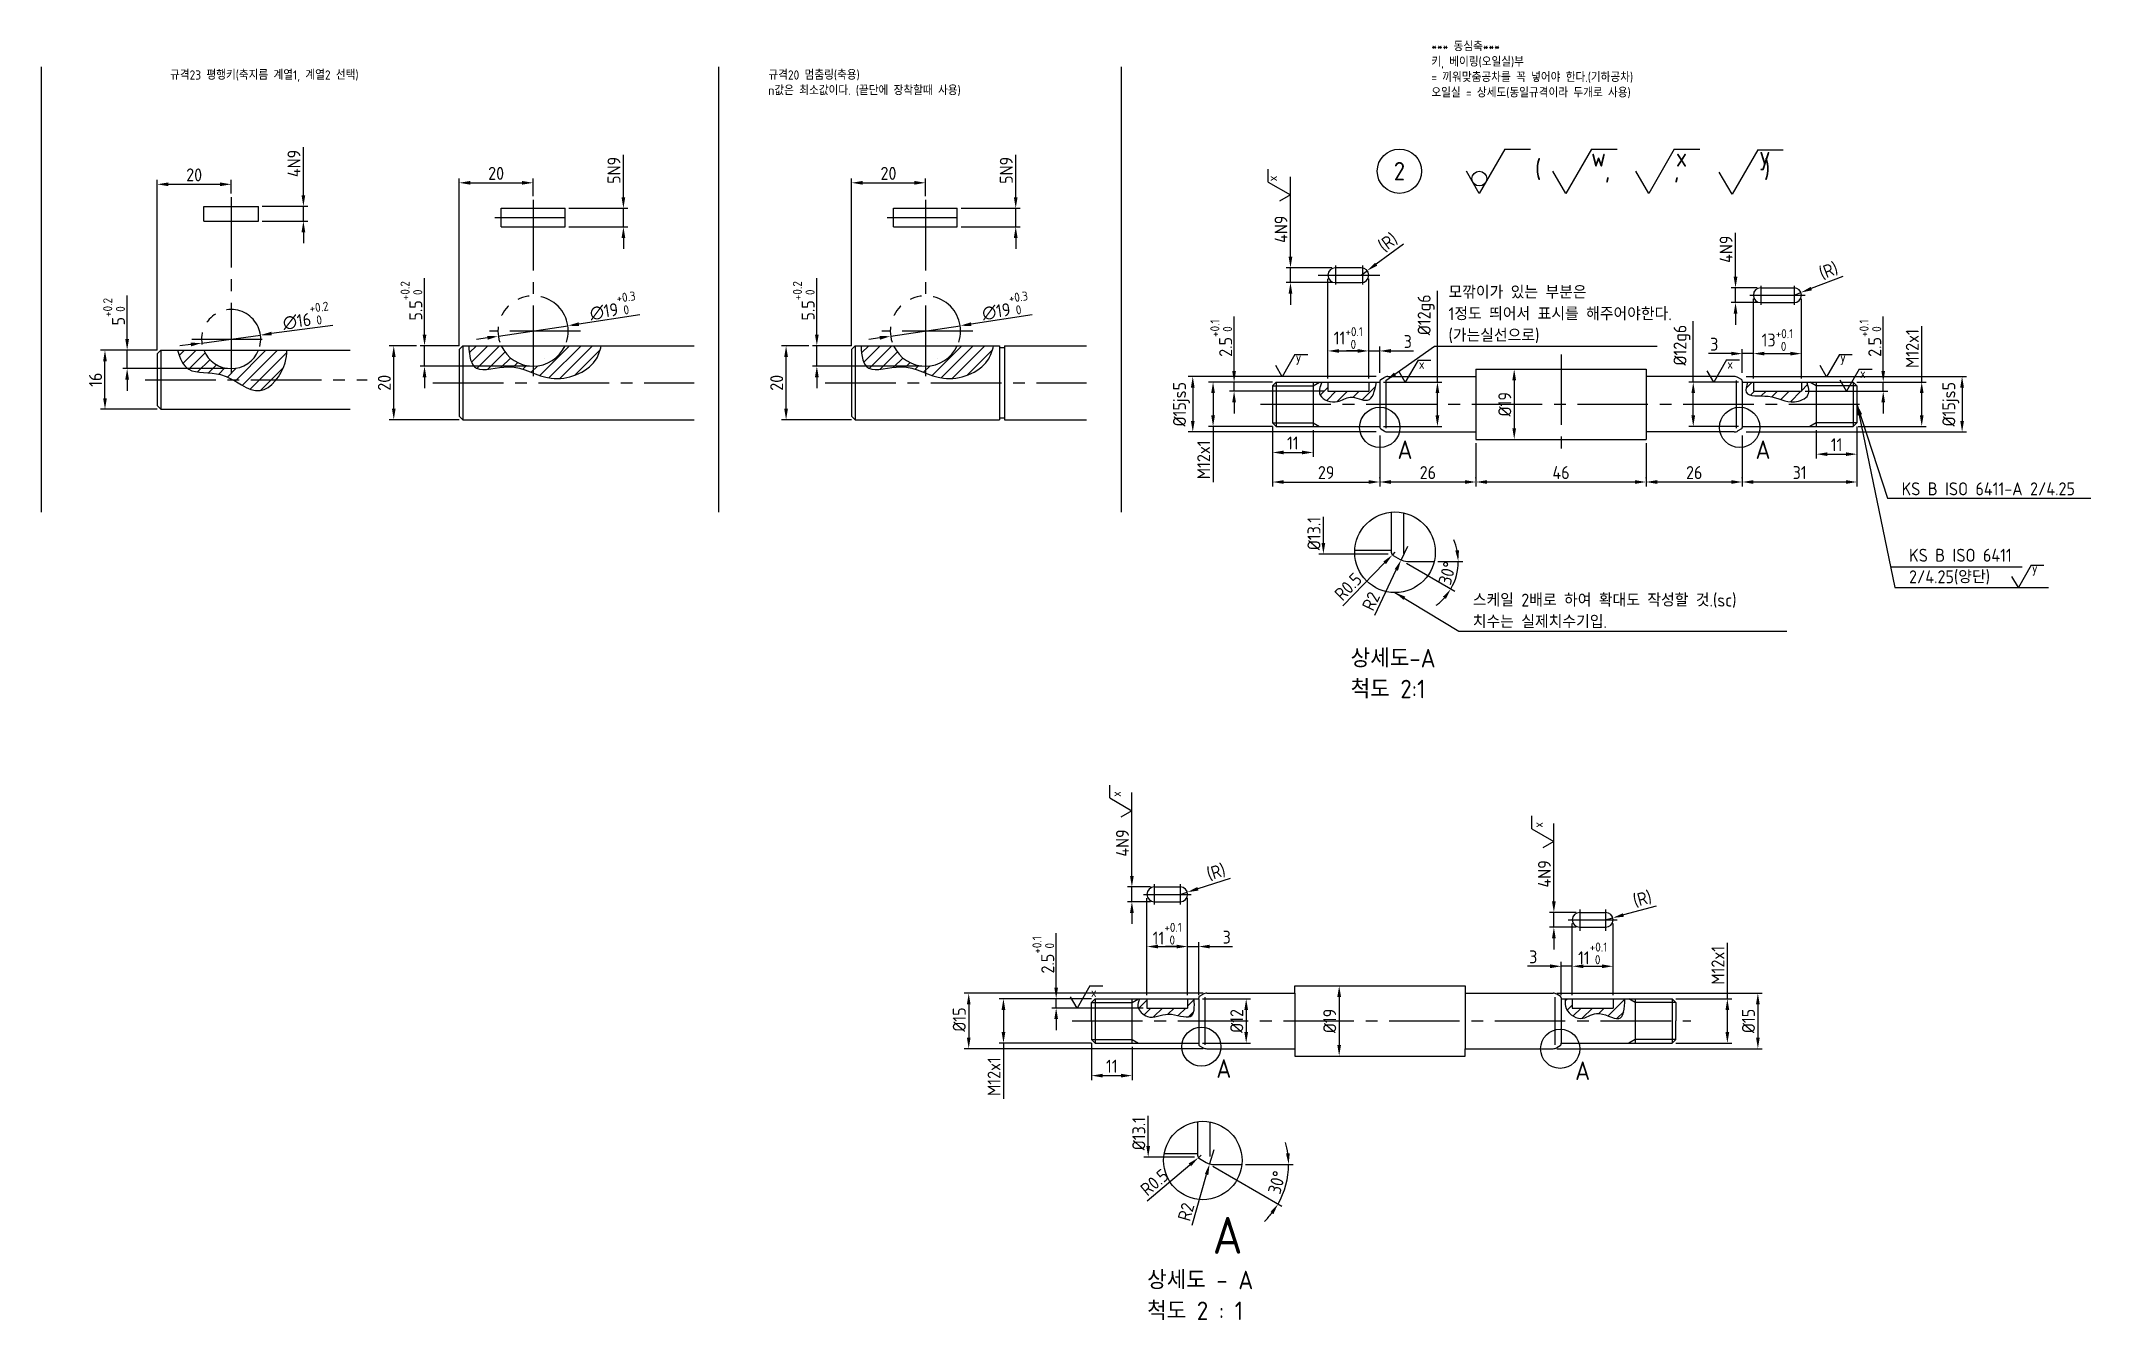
# Model space of a CAD drawing. Header units: millimetres. Extents: x 0 to 10991, y 0 to 768.
# Drawn here: x 2009 to 2563, y 78 to 424 of the extents above; entities that cross this region are included whole.
import ezdxf

# ---------------------------------------------------------------- set-up
doc = ezdxf.new("R2010")
doc.units = ezdxf.units.MM
doc.linetypes.add('CENTER2', pattern=[28.575, 19.05, -3.175, 3.175, -3.175])
doc.linetypes.add('PHANTOM2', pattern=[31.75, 15.875, -3.175, 3.175, -3.175, 3.175, -3.175])
for name, color, linetype in [('가는실선', 7, 'Continuous'), ('가상선', 6, 'PHANTOM2'), ('문자', 2, 'Continuous'), ('외형선', 3, 'Continuous'), ('중심선', 7, 'CENTER2')]:
    doc.layers.add(name, color=color, linetype=linetype)
doc.styles.get("Standard").update_dxf_attribs({"font": 'isocp.shx', "bigfont": 'whgtxt.shx'})
doc.dimstyles.new('ISO-25', dxfattribs={"dimtxt": 3.5, "dimasz": 3, "dimexe": 1.2, "dimexo": 1, "dimgap": 0.8, "dimtad": 1, "dimdec": 3, "dimdsep": 46, "dimtxsty": 'Standard', "dimcen": 0, "dimclrd": 7, "dimclre": 7, "dimclrt": 2, "dimadec": 0, "dimazin": 2, "dimtfac": 1, "dimtdec": 3, "dimtmove": 0, "dimatfit": 3, "dimfxl": 0, "dimlwd": -1, "dimlwe": -1, "dimarcsym": 0})
pattern_1 = [(45, (1.278, -26.5021), (-1.5715448, 1.5715448), [])]

msp = doc.modelspace()

# ---------------------------------------------------------------- texts
at = {"layer": '가는실선', "char_height": 2.5, "attachment_point": 5, "rotation": 90}
for width, insert in [(5.131377, (2341.7012, 386.4646)), (5.008464, (2299.4727, 219.9668)), (5.008464, (2413.5551, 211.6164))]:
    msp.add_mtext_dynamic_manual_height_columns('x', width=width, gutter_width=12.5, heights=[0], dxfattribs=dict(at, insert=insert))
at = {"layer": '가는실선', "char_height": 2.5, "attachment_point": 5}
for s, width, insert in [('y', 5.131377, (2348.7461, 337.7231)), ('y', 5.131377, (2495.9364, 337.7231)), ('x', 5.131377, (2382.0421, 336.2231)), ('x', 5.131377, (2465.4243, 336.2705)), ('x', 5.131377, (2501.3016, 333.7705)), ('y', 5.131377, (2547.7824, 280.6974)), ('x', 5.008464, (2293.384, 166.3176))]:
    msp.add_mtext_dynamic_manual_height_columns(s, width=width, gutter_width=12.5, heights=[0], dxfattribs=dict(at, insert=insert))
at = {"layer": '문자', "attachment_point": 1}
for s, width, gutter_width, insert, char_height in [('*** 동심축***\\P키, 베이링(오일실)부 \\P= 끼워맞춤공차를 꼭 넣어야 한다.(기하공차)\\P오일실 = 상세도(동일규격이라 두개로 사용)', 87.91333, 12.5, (2384.6543, 423.4293), 2.5), ('규격23 평행키(축지름 계열1, 계열2 선택)', 87.91333, 12.5, (2043.6725, 415.707), 2.5), ('규격20 멈춤링(축용)\\Pn값은 최소값이다. (끝단에 장착할때 사용)', 87.91333, 12.5, (2205.4232, 415.707), 2.5), ('A', 4.549399, 12.5, (2375.5077, 315.6126), 5), ('A', 4.549399, 12.5, (2472.2946, 315.6126), 5), ('상세도-A\\P척도 2:1', 35.01023, 12.5, (2362.8384, 259.2163), 5), ('A', 8.015539, 12.5, (2326.525, 148.2017), 5), ('A', 8.015539, 12.5, (2423.5361, 147.6369), 5), ('A', 16.031079, 25, (2325.5373, 105.6105), 10), ('상세도 - A\\P척도 2 : 1', 49.478214, 12.5, (2307.822, 91.0312), 5)]:
    msp.add_mtext_dynamic_manual_height_columns(s, width=width, gutter_width=gutter_width, heights=[0], dxfattribs=dict(at, insert=insert, char_height=char_height))
at = {"layer": '외형선', "char_height": 5}
for s, width, insert, attachment_point in [('y', 10.262755, (2474.822, 391.928), 5), ('2', 10.262755, (2376.0272, 388.4433), 5), ('(      ,      ,        )', 76.996243, (2412.6788, 388.4433), 4), ('w', 10.262755, (2429.8653, 392.1733), 5), ('x', 10.262755, (2452.2828, 392.1733), 5)]:
    msp.add_mtext_dynamic_manual_height_columns(s, width=width, gutter_width=25, heights=[0], dxfattribs=dict(at, insert=insert, attachment_point=attachment_point))
at = {"layer": '외형선', "color": 2, "insert": (2389.2996, 341.9443), "char_height": 3.5, "width": 61.38125, "attachment_point": 7}
msp.add_mtext('모깎이가 있는 부분은 \\P1정도 띄어서 표시를 해주어야한다. (가는실선으로)', dxfattribs=at)
at = {"layer": '외형선', "color": 2, "char_height": 3.5, "attachment_point": 5, "rotation": 90}
for s, insert in [('2.5{\\H0.7x;\\S+0.1^  0;}', (2327.8514, 343.2899)), ('2.5{\\H0.7x;\\S+0.1^  0;}', (2503.3417, 343.2899)), ('%%C19', (2404.5081, 325.4055)), ('%%C13.1', (2352.9221, 290.4242)), ('2.5{\\H0.7x;\\S+0.1^  0;}', (2279.7555, 176.4783)), ('%%C19', (2357.1879, 158.5938)), ('%%C13.1', (2305.5647, 128.1142))]:
    msp.add_mtext(s, dxfattribs=dict(at, insert=insert))
at = {"layer": '외형선', "color": 2, "char_height": 3.5}
for s, insert, attachment_point in [('\\A1;11{\\H0.7x;\\S+0.1^  0;}', (2362.2157, 343.3171), 5), ('\\A1;13{\\H0.7x;\\S+0.1^  0;}', (2478.2157, 342.77), 5), ('3', (2461.1432, 341.6461), 5), ('11', (2347.2157, 314.9098), 5), ('11', (2494.2157, 314.4516), 5), ('KS B ISO 6411-A 2/4.25', (2511.7817, 300.763), 7), ('KS B ISO 6411\\P2/4.25(양단)', (2513.7988, 276.6323), 7), ('스케일 2배로 하여 확대도 작성할 것.(sc)\\P치수는 실제치수기입.', (2395.8637, 264.8443), 7), ('11{\\H0.7x;\\S+0.1^  0;}', (2313.2676, 182.1893), 5), ('11{\\H0.7x;\\S+0.1^  0;}', (2428.2676, 176.86), 5)]:
    msp.add_mtext(s, dxfattribs=dict(at, insert=insert, attachment_point=attachment_point))

# ---------------------------------------------------------------- blocks, each defined once
blk = doc.blocks.new('*D59')
at = {"layer": 'Defpoints', "color": 0}
for p in [(2067.61, 378.94), (2067.61, 374.94), (2079.73, 374.94)]:
    blk.add_point(p, dxfattribs=at)
at = {"layer": '외형선', "color": 7}
for p, q in [((2079.73, 381.94), (2079.73, 394.95)), ((2068.61, 378.94), (2080.93, 378.94)), ((2079.73, 374.94), (2079.73, 378.94)), ((2068.61, 374.94), (2080.93, 374.94)), ((2079.73, 371.94), (2079.73, 368.94))]:
    blk.add_line(p, q, dxfattribs=at)
for points in [[(2079.23, 381.94), (2080.23, 381.94), (2079.73, 378.94)], [(2079.23, 371.94), (2080.23, 371.94), (2079.73, 374.94)]]:
    blk.add_solid(points, dxfattribs=at)
at = {"layer": '외형선', "color": 2, "insert": (2077.18, 390.53), "char_height": 3.5, "attachment_point": 5, "rotation": 90}
blk.add_mtext('4N9', dxfattribs=at)
blk = doc.blocks.new('*D60')
at = {"layer": 'Defpoints', "color": 0}
for p in [(2068.12, 344.1), (2052.27, 341.96)]:
    blk.add_point(p, dxfattribs=at)
at = {"layer": '외형선', "color": 7}
for p, q in [((2052.27, 341.96), (2068.12, 344.1)), ((2087.66, 346.74), (2071.1, 344.5)), ((2049.29, 341.56), (2046.32, 341.16))]:
    blk.add_line(p, q, dxfattribs=at)
for points in [[(2071.03, 345), (2071.16, 344.01), (2068.12, 344.1)], [(2049.23, 342.05), (2049.36, 341.06), (2052.27, 341.96)]]:
    blk.add_solid(points, dxfattribs=at)
at = {"layer": '외형선', "color": 2, "insert": (2080.39, 349.33), "char_height": 3.5, "attachment_point": 5, "rotation": 7.6931}
blk.add_mtext('∅16{\\H0.7x;\\S+0.2^  0;}', dxfattribs=at)
blk = doc.blocks.new('*D61')
at = {"layer": 'Defpoints', "color": 0}
for p in [(2060.2, 384.89), (2060.2, 381.43), (2040.2, 339.03)]:
    blk.add_point(p, dxfattribs=at)
at = {"layer": '외형선', "color": 7}
for p, q in [((2040.2, 340.03), (2040.2, 386.09)), ((2043.2, 384.89), (2057.2, 384.89)), ((2060.2, 382.43), (2060.2, 386.09))]:
    blk.add_line(p, q, dxfattribs=at)
for points in [[(2043.2, 385.39), (2043.2, 384.39), (2040.2, 384.89)], [(2057.2, 385.39), (2057.2, 384.39), (2060.2, 384.89)]]:
    blk.add_solid(points, dxfattribs=at)
at = {"layer": '외형선', "color": 2, "insert": (2050.2, 387.44), "char_height": 3.5, "attachment_point": 5}
blk.add_mtext('20', dxfattribs=at)
blk = doc.blocks.new('*D62')
at = {"layer": 'Defpoints', "color": 0}
for p in [(2032.08, 340.03), (2041.2, 340.03), (2060.2, 335.03)]:
    blk.add_point(p, dxfattribs=at)
at = {"layer": '외형선', "color": 7}
for p, q in [((2032.08, 343.03), (2032.08, 354.85)), ((2040.2, 340.03), (2030.88, 340.03)), ((2032.08, 335.03), (2032.08, 340.03)), ((2059.2, 335.03), (2030.88, 335.03)), ((2032.08, 332.03), (2032.08, 329.03))]:
    blk.add_line(p, q, dxfattribs=at)
for points in [[(2031.58, 343.03), (2032.58, 343.03), (2032.08, 340.03)], [(2031.58, 332.03), (2032.58, 332.03), (2032.08, 335.03)]]:
    blk.add_solid(points, dxfattribs=at)
at = {"layer": '외형선', "color": 2, "insert": (2028.54, 350.44), "char_height": 3.5, "attachment_point": 5, "rotation": 90}
blk.add_mtext('5{\\H0.7x;\\S+0.2^  0;}', dxfattribs=at)
blk = doc.blocks.new('*D63')
at = {"layer": 'Defpoints', "color": 0}
for p in [(2026.09, 340.03), (2032.08, 340.03), (2041.2, 324.03)]:
    blk.add_point(p, dxfattribs=at)
at = {"layer": '외형선', "color": 7}
for p, q in [((2031.08, 340.03), (2024.89, 340.03)), ((2026.09, 327.03), (2026.09, 337.03)), ((2040.2, 324.03), (2024.89, 324.03))]:
    blk.add_line(p, q, dxfattribs=at)
for points in [[(2025.59, 337.03), (2026.59, 337.03), (2026.09, 340.03)], [(2025.59, 327.03), (2026.59, 327.03), (2026.09, 324.03)]]:
    blk.add_solid(points, dxfattribs=at)
at = {"layer": '외형선', "color": 2, "insert": (2023.54, 332.03), "char_height": 3.5, "attachment_point": 5, "rotation": 90}
blk.add_mtext('16', dxfattribs=at)
blk = doc.blocks.new('*D64')
at = {"layer": 'Defpoints', "color": 0}
for p in [(2112.47, 341.21), (2122.83, 341.21), (2141.83, 335.71)]:
    blk.add_point(p, dxfattribs=at)
at = {"layer": '외형선', "color": 7}
for p, q in [((2112.47, 344.21), (2112.47, 359.53)), ((2121.83, 341.21), (2111.27, 341.21)), ((2112.47, 335.71), (2112.47, 341.21)), ((2140.83, 335.71), (2111.27, 335.71)), ((2112.47, 332.71), (2112.47, 329.71))]:
    blk.add_line(p, q, dxfattribs=at)
for points in [[(2111.97, 344.21), (2112.97, 344.21), (2112.47, 341.21)], [(2111.97, 332.71), (2112.97, 332.71), (2112.47, 335.71)]]:
    blk.add_solid(points, dxfattribs=at)
at = {"layer": '외형선', "color": 2, "insert": (2108.93, 353.37), "char_height": 3.5, "attachment_point": 5, "rotation": 90}
blk.add_mtext('5.5{\\H0.7x;\\S+0.2^  0;}', dxfattribs=at)
blk = doc.blocks.new('*D65')
at = {"layer": 'Defpoints', "color": 0}
for p in [(2104.16, 341.21), (2111.27, 341.21), (2122.83, 321.21)]:
    blk.add_point(p, dxfattribs=at)
at = {"layer": '외형선', "color": 7}
for p, q in [((2110.27, 341.21), (2102.96, 341.21)), ((2104.16, 324.21), (2104.16, 338.21)), ((2121.83, 321.21), (2102.96, 321.21))]:
    blk.add_line(p, q, dxfattribs=at)
for points in [[(2103.66, 338.21), (2104.66, 338.21), (2104.16, 341.21)], [(2103.66, 324.21), (2104.66, 324.21), (2104.16, 321.21)]]:
    blk.add_solid(points, dxfattribs=at)
at = {"layer": '외형선', "color": 2, "insert": (2101.61, 331.21), "char_height": 3.5, "attachment_point": 5, "rotation": 90}
blk.add_mtext('20', dxfattribs=at)
blk = doc.blocks.new('*D66')
at = {"layer": 'Defpoints', "color": 0}
for p in [(2150.45, 378.41), (2166.24, 378.41), (2150.45, 373.41)]:
    blk.add_point(p, dxfattribs=at)
at = {"layer": '외형선', "color": 7}
for p, q in [((2166.24, 381.41), (2166.24, 392.91)), ((2151.45, 378.41), (2167.44, 378.41)), ((2166.24, 373.41), (2166.24, 378.41)), ((2151.45, 373.41), (2167.44, 373.41)), ((2166.24, 370.41), (2166.24, 367.41))]:
    blk.add_line(p, q, dxfattribs=at)
for points in [[(2165.74, 381.41), (2166.74, 381.41), (2166.24, 378.41)], [(2165.74, 370.41), (2166.74, 370.41), (2166.24, 373.41)]]:
    blk.add_solid(points, dxfattribs=at)
at = {"layer": '외형선', "color": 2, "insert": (2163.69, 388.66), "char_height": 3.5, "attachment_point": 5, "rotation": 90}
blk.add_mtext('5N9', dxfattribs=at)
blk = doc.blocks.new('*D67')
at = {"layer": 'Defpoints', "color": 0}
for p in [(2141.83, 385.3), (2141.83, 380.66), (2121.83, 340.21)]:
    blk.add_point(p, dxfattribs=at)
at = {"layer": '외형선', "color": 7}
for p, q in [((2121.83, 341.21), (2121.83, 386.5)), ((2124.83, 385.3), (2138.83, 385.3)), ((2141.83, 381.66), (2141.83, 386.5))]:
    blk.add_line(p, q, dxfattribs=at)
for points in [[(2124.83, 385.8), (2124.83, 384.8), (2121.83, 385.3)], [(2138.83, 385.8), (2138.83, 384.8), (2141.83, 385.3)]]:
    blk.add_solid(points, dxfattribs=at)
at = {"layer": '외형선', "color": 2, "insert": (2131.83, 387.85), "char_height": 3.5, "attachment_point": 5}
blk.add_mtext('20', dxfattribs=at)
blk = doc.blocks.new('*D68')
at = {"layer": 'Defpoints', "color": 0}
for p in [(2132.44, 343.8), (2151.23, 346.63)]:
    blk.add_point(p, dxfattribs=at)
at = {"layer": '외형선', "color": 7}
for p, q in [((2170.69, 349.55), (2154.2, 347.07)), ((2132.44, 343.8), (2151.23, 346.63)), ((2129.47, 343.36), (2126.51, 342.91))]:
    blk.add_line(p, q, dxfattribs=at)
for points in [[(2129.4, 343.85), (2129.55, 342.86), (2132.44, 343.8)], [(2154.12, 347.57), (2154.27, 346.58), (2151.23, 346.63)]]:
    blk.add_solid(points, dxfattribs=at)
at = {"layer": '외형선', "color": 2, "insert": (2163.4, 352.02), "char_height": 3.5, "attachment_point": 5, "rotation": 8.5527}
blk.add_mtext('∅19{\\H0.7x;\\S+0.3^  0;}', dxfattribs=at)
blk = doc.blocks.new('*D71')
at = {"layer": 'Defpoints', "color": 0}
for p in [(2218.53, 341.21), (2228.9, 341.21), (2247.9, 335.71)]:
    blk.add_point(p, dxfattribs=at)
at = {"layer": '외형선', "color": 7}
for p, q in [((2218.53, 344.21), (2218.53, 359.53)), ((2227.9, 341.21), (2217.33, 341.21)), ((2218.53, 335.71), (2218.53, 341.21)), ((2246.9, 335.71), (2217.33, 335.71)), ((2218.53, 332.71), (2218.53, 329.71))]:
    blk.add_line(p, q, dxfattribs=at)
for points in [[(2218.03, 344.21), (2219.03, 344.21), (2218.53, 341.21)], [(2218.03, 332.71), (2219.03, 332.71), (2218.53, 335.71)]]:
    blk.add_solid(points, dxfattribs=at)
at = {"layer": '외형선', "color": 2, "insert": (2214.99, 353.37), "char_height": 3.5, "attachment_point": 5, "rotation": 90}
blk.add_mtext('5.5{\\H0.7x;\\S+0.2^  0;}', dxfattribs=at)
blk = doc.blocks.new('*D72')
at = {"layer": 'Defpoints', "color": 0}
for p in [(2210.22, 341.21), (2217.33, 341.21), (2228.9, 321.21)]:
    blk.add_point(p, dxfattribs=at)
at = {"layer": '외형선', "color": 7}
for p, q in [((2216.33, 341.21), (2209.02, 341.21)), ((2210.22, 324.21), (2210.22, 338.21)), ((2227.9, 321.21), (2209.02, 321.21))]:
    blk.add_line(p, q, dxfattribs=at)
for points in [[(2209.72, 338.21), (2210.72, 338.21), (2210.22, 341.21)], [(2209.72, 324.21), (2210.72, 324.21), (2210.22, 321.21)]]:
    blk.add_solid(points, dxfattribs=at)
at = {"layer": '외형선', "color": 2, "insert": (2207.67, 331.21), "char_height": 3.5, "attachment_point": 5, "rotation": 90}
blk.add_mtext('20', dxfattribs=at)
blk = doc.blocks.new('*D73')
at = {"layer": 'Defpoints', "color": 0}
for p in [(2256.51, 378.41), (2272.3, 378.41), (2256.51, 373.41)]:
    blk.add_point(p, dxfattribs=at)
at = {"layer": '외형선', "color": 7}
for p, q in [((2272.3, 381.41), (2272.3, 392.91)), ((2257.51, 378.41), (2273.5, 378.41)), ((2272.3, 373.41), (2272.3, 378.41)), ((2257.51, 373.41), (2273.5, 373.41)), ((2272.3, 370.41), (2272.3, 367.41))]:
    blk.add_line(p, q, dxfattribs=at)
for points in [[(2271.8, 381.41), (2272.8, 381.41), (2272.3, 378.41)], [(2271.8, 370.41), (2272.8, 370.41), (2272.3, 373.41)]]:
    blk.add_solid(points, dxfattribs=at)
at = {"layer": '외형선', "color": 2, "insert": (2269.75, 388.66), "char_height": 3.5, "attachment_point": 5, "rotation": 90}
blk.add_mtext('5N9', dxfattribs=at)
blk = doc.blocks.new('*D69')
at = {"layer": 'Defpoints', "color": 0}
for p in [(2247.9, 385.3), (2247.9, 380.66), (2227.9, 340.21)]:
    blk.add_point(p, dxfattribs=at)
at = {"layer": '외형선', "color": 7}
for p, q in [((2227.9, 341.21), (2227.9, 386.5)), ((2230.9, 385.3), (2244.9, 385.3)), ((2247.9, 381.66), (2247.9, 386.5))]:
    blk.add_line(p, q, dxfattribs=at)
for points in [[(2230.9, 385.8), (2230.9, 384.8), (2227.9, 385.3)], [(2244.9, 385.8), (2244.9, 384.8), (2247.9, 385.3)]]:
    blk.add_solid(points, dxfattribs=at)
at = {"layer": '외형선', "color": 2, "insert": (2237.9, 387.85), "char_height": 3.5, "attachment_point": 5}
blk.add_mtext('20', dxfattribs=at)
blk = doc.blocks.new('*D70')
at = {"layer": 'Defpoints', "color": 0}
for p in [(2238.5, 343.8), (2257.29, 346.63)]:
    blk.add_point(p, dxfattribs=at)
at = {"layer": '외형선', "color": 7}
for p, q in [((2276.75, 349.55), (2260.26, 347.07)), ((2238.5, 343.8), (2257.29, 346.63)), ((2235.53, 343.36), (2232.57, 342.91))]:
    blk.add_line(p, q, dxfattribs=at)
for points in [[(2235.46, 343.85), (2235.61, 342.86), (2238.5, 343.8)], [(2260.18, 347.57), (2260.33, 346.58), (2257.29, 346.63)]]:
    blk.add_solid(points, dxfattribs=at)
at = {"layer": '외형선', "color": 2, "insert": (2269.46, 352.02), "char_height": 3.5, "attachment_point": 5, "rotation": 8.5527}
blk.add_mtext('∅19{\\H0.7x;\\S+0.3^  0;}', dxfattribs=at)
blk = doc.blocks.new('*D74')
at = {"layer": 'Defpoints', "color": 0}
for p in [(2342.72, 331.41), (2325.65, 319.41), (2342.72, 319.41)]:
    blk.add_point(p, dxfattribs=at)
at = {"layer": '외형선', "color": 7}
for p, q in [((2341.72, 331.41), (2324.45, 331.41)), ((2325.65, 328.41), (2325.65, 322.41)), ((2341.72, 319.41), (2324.45, 319.41)), ((2325.65, 319.41), (2325.65, 304.31))]:
    blk.add_line(p, q, dxfattribs=at)
for points in [[(2325.15, 328.41), (2326.15, 328.41), (2325.65, 331.41)], [(2325.15, 322.41), (2326.15, 322.41), (2325.65, 319.41)]]:
    blk.add_solid(points, dxfattribs=at)
at = {"layer": '외형선', "color": 2, "insert": (2323.1, 310.36), "char_height": 3.5, "attachment_point": 5, "rotation": 90}
blk.add_mtext('M12x1', dxfattribs=at)
blk = doc.blocks.new('*D75')
at = {"layer": 'Defpoints', "color": 0}
for p in [(2370.72, 332.91), (2320.16, 317.91), (2370.72, 317.91)]:
    blk.add_point(p, dxfattribs=at)
at = {"layer": '외형선', "color": 7}
for p, q in [((2369.72, 332.91), (2318.96, 332.91)), ((2320.16, 329.91), (2320.16, 320.91)), ((2369.72, 317.91), (2318.96, 317.91))]:
    blk.add_line(p, q, dxfattribs=at)
for points in [[(2319.66, 329.91), (2320.66, 329.91), (2320.16, 332.91)], [(2319.66, 320.91), (2320.66, 320.91), (2320.16, 317.91)]]:
    blk.add_solid(points, dxfattribs=at)
at = {"layer": '외형선', "color": 2, "insert": (2317.1, 325.41), "char_height": 3.5, "attachment_point": 5, "rotation": 90}
blk.add_mtext('%%C15js5', dxfattribs=at)
blk = doc.blocks.new('*D76')
at = {"layer": 'Defpoints', "color": 0}
for p in [(2341.72, 320.41), (2370.72, 317.91), (2370.72, 304.37)]:
    blk.add_point(p, dxfattribs=at)
at = {"layer": '외형선', "color": 7}
for p, q in [((2341.72, 319.41), (2341.72, 303.17)), ((2370.72, 316.91), (2370.72, 303.17)), ((2344.72, 304.37), (2367.72, 304.37))]:
    blk.add_line(p, q, dxfattribs=at)
for points in [[(2344.72, 304.87), (2344.72, 303.87), (2341.72, 304.37)], [(2367.72, 304.87), (2367.72, 303.87), (2370.72, 304.37)]]:
    blk.add_solid(points, dxfattribs=at)
at = {"layer": '외형선', "color": 2, "insert": (2356.22, 306.92), "char_height": 3.5, "attachment_point": 5}
blk.add_mtext('29', dxfattribs=at)
blk = doc.blocks.new('*D77')
at = {"layer": 'Defpoints', "color": 0}
for p in [(2442.72, 315.91), (2396.72, 304.37), (2396.72, 304.37)]:
    blk.add_point(p, dxfattribs=at)
at = {"layer": '외형선', "color": 7}
for p, q in [((2442.72, 314.91), (2442.72, 303.17)), ((2396.72, 305.37), (2396.72, 305.57)), ((2439.72, 304.37), (2399.72, 304.37))]:
    blk.add_line(p, q, dxfattribs=at)
for points in [[(2399.72, 304.87), (2399.72, 303.87), (2396.72, 304.37)], [(2439.72, 304.87), (2439.72, 303.87), (2442.72, 304.37)]]:
    blk.add_solid(points, dxfattribs=at)
at = {"layer": '외형선', "color": 2, "insert": (2419.72, 306.92), "char_height": 3.5, "attachment_point": 5}
blk.add_mtext('46', dxfattribs=at)
blk = doc.blocks.new('*D78')
at = {"layer": 'Defpoints', "color": 0}
for p in [(2468.72, 317.91), (2442.72, 304.37), (2442.72, 304.37)]:
    blk.add_point(p, dxfattribs=at)
at = {"layer": '외형선', "color": 7}
for p, q in [((2468.72, 316.91), (2468.72, 303.17)), ((2442.72, 305.37), (2442.72, 305.57)), ((2465.72, 304.37), (2445.72, 304.37))]:
    blk.add_line(p, q, dxfattribs=at)
for points in [[(2445.72, 304.87), (2445.72, 303.87), (2442.72, 304.37)], [(2465.72, 304.87), (2465.72, 303.87), (2468.72, 304.37)]]:
    blk.add_solid(points, dxfattribs=at)
at = {"layer": '외형선', "color": 2, "insert": (2455.72, 306.92), "char_height": 3.5, "attachment_point": 5}
blk.add_mtext('26', dxfattribs=at)
blk = doc.blocks.new('*D79')
at = {"layer": 'Defpoints', "color": 0}
for p in [(2499.72, 320.41), (2468.72, 304.37), (2468.72, 304.37)]:
    blk.add_point(p, dxfattribs=at)
at = {"layer": '외형선', "color": 7}
for p, q in [((2499.72, 319.41), (2499.72, 303.17)), ((2468.72, 305.37), (2468.72, 305.57)), ((2496.72, 304.37), (2471.72, 304.37))]:
    blk.add_line(p, q, dxfattribs=at)
for points in [[(2471.72, 304.87), (2471.72, 303.87), (2468.72, 304.37)], [(2496.72, 304.87), (2496.72, 303.87), (2499.72, 304.37)]]:
    blk.add_solid(points, dxfattribs=at)
at = {"layer": '외형선', "color": 2, "insert": (2484.22, 306.92), "char_height": 3.5, "attachment_point": 5}
blk.add_mtext('31', dxfattribs=at)
blk = doc.blocks.new('*D80')
at = {"layer": 'Defpoints', "color": 0}
for p in [(2396.72, 315.91), (2370.72, 304.37), (2370.72, 304.37)]:
    blk.add_point(p, dxfattribs=at)
at = {"layer": '외형선', "color": 7}
for p, q in [((2396.72, 314.91), (2396.72, 303.17)), ((2370.72, 305.37), (2370.72, 305.57)), ((2393.72, 304.37), (2373.72, 304.37))]:
    blk.add_line(p, q, dxfattribs=at)
for points in [[(2373.72, 304.87), (2373.72, 303.87), (2370.72, 304.37)], [(2393.72, 304.87), (2393.72, 303.87), (2396.72, 304.37)]]:
    blk.add_solid(points, dxfattribs=at)
at = {"layer": '외형선', "color": 2, "insert": (2383.72, 306.92), "char_height": 3.5, "attachment_point": 5}
blk.add_mtext('26', dxfattribs=at)
blk = doc.blocks.new('*D81')
at = {"layer": 'Defpoints', "color": 0}
for p in [(2498.72, 331.41), (2517.22, 331.41), (2499.01, 319.41)]:
    blk.add_point(p, dxfattribs=at)
at = {"layer": '외형선', "color": 7}
for p, q in [((2517.22, 331.41), (2517.22, 346.51)), ((2499.72, 331.41), (2518.42, 331.41)), ((2517.22, 322.41), (2517.22, 328.41)), ((2500.01, 319.41), (2518.42, 319.41))]:
    blk.add_line(p, q, dxfattribs=at)
for points in [[(2516.72, 328.41), (2517.72, 328.41), (2517.22, 331.41)], [(2516.72, 322.41), (2517.72, 322.41), (2517.22, 319.41)]]:
    blk.add_solid(points, dxfattribs=at)
at = {"layer": '외형선', "color": 2, "insert": (2514.67, 340.46), "char_height": 3.5, "attachment_point": 5, "rotation": 90}
blk.add_mtext('M12x1', dxfattribs=at)
blk = doc.blocks.new('*D82')
at = {"layer": 'Defpoints', "color": 0}
for p in [(2468.72, 332.91), (2468.72, 317.91), (2528.14, 317.91)]:
    blk.add_point(p, dxfattribs=at)
at = {"layer": '외형선', "color": 7}
for p, q in [((2469.72, 332.91), (2529.34, 332.91)), ((2528.14, 329.91), (2528.14, 320.91)), ((2469.72, 317.91), (2529.34, 317.91))]:
    blk.add_line(p, q, dxfattribs=at)
for points in [[(2527.64, 329.91), (2528.64, 329.91), (2528.14, 332.91)], [(2527.64, 320.91), (2528.64, 320.91), (2528.14, 317.91)]]:
    blk.add_solid(points, dxfattribs=at)
at = {"layer": '외형선', "color": 2, "insert": (2525.08, 325.41), "char_height": 3.5, "attachment_point": 5, "rotation": 90}
blk.add_mtext('%%C15js5', dxfattribs=at)
blk = doc.blocks.new('*D83')
at = {"layer": 'Defpoints', "color": 0}
for p in [(2370.72, 339.82), (2370.72, 332.91), (2367.72, 331.41)]:
    blk.add_point(p, dxfattribs=at)
at = {"layer": '외형선', "color": 7}
for p, q in [((2364.72, 339.82), (2361.72, 339.82)), ((2367.72, 332.41), (2367.72, 341.02)), ((2367.72, 339.82), (2370.72, 339.82)), ((2370.72, 333.91), (2370.72, 341.02)), ((2373.72, 339.82), (2379.86, 339.82))]:
    blk.add_line(p, q, dxfattribs=at)
for points in [[(2364.72, 340.32), (2364.72, 339.32), (2367.72, 339.82)], [(2373.72, 340.32), (2373.72, 339.32), (2370.72, 339.82)]]:
    blk.add_solid(points, dxfattribs=at)
at = {"layer": '외형선', "color": 2, "insert": (2378.29, 342.37), "char_height": 3.5, "attachment_point": 5}
blk.add_mtext('3', dxfattribs=at)
blk = doc.blocks.new('*D84')
at = {"layer": 'Defpoints', "color": 0}
for p in [(2358.72, 362.31), (2346.57, 358.31), (2358.72, 358.31)]:
    blk.add_point(p, dxfattribs=at)
at = {"layer": '외형선', "color": 7}
for p, q in [((2346.57, 365.31), (2346.57, 377.16)), ((2357.72, 362.31), (2345.37, 362.31)), ((2346.57, 358.31), (2346.57, 362.31)), ((2357.72, 358.31), (2345.37, 358.31)), ((2346.57, 355.31), (2346.57, 352.31))]:
    blk.add_line(p, q, dxfattribs=at)
for points in [[(2346.07, 365.31), (2347.07, 365.31), (2346.57, 362.31)], [(2346.07, 355.31), (2347.07, 355.31), (2346.57, 358.31)]]:
    blk.add_solid(points, dxfattribs=at)
at = {"layer": '외형선', "color": 2, "insert": (2344.02, 372.73), "char_height": 3.5, "attachment_point": 5, "rotation": 90}
blk.add_mtext('4N9', dxfattribs=at)
blk = doc.blocks.new('*D85')
at = {"layer": 'Defpoints', "color": 0}
for p in [(2365.72, 360.31), (2367.32, 361.5)]:
    blk.add_point(p, dxfattribs=at)
at = {"layer": '외형선', "color": 7}
for p, q in [((2377.09, 368.72), (2369.74, 363.28)), ((2365.72, 360.31), (2367.32, 361.5))]:
    blk.add_line(p, q, dxfattribs=at)
blk.add_solid([(2369.44, 363.68), (2370.03, 362.88), (2367.32, 361.5)], dxfattribs=at)
at = {"layer": '외형선', "color": 2, "insert": (2373, 369.08), "char_height": 3.5, "attachment_point": 5, "rotation": 36.481}
blk.add_mtext('(R)', dxfattribs=at)
blk = doc.blocks.new('*D86')
at = {"layer": 'Defpoints', "color": 0}
for p in [(2370.72, 331.41), (2370.72, 319.41), (2386.3, 319.41)]:
    blk.add_point(p, dxfattribs=at)
at = {"layer": '외형선', "color": 7}
for p, q in [((2386.3, 331.41), (2386.3, 356.08)), ((2371.72, 331.41), (2387.5, 331.41)), ((2386.3, 322.41), (2386.3, 328.41)), ((2371.72, 319.41), (2387.5, 319.41))]:
    blk.add_line(p, q, dxfattribs=at)
for points in [[(2385.8, 328.41), (2386.8, 328.41), (2386.3, 331.41)], [(2385.8, 322.41), (2386.8, 322.41), (2386.3, 319.41)]]:
    blk.add_solid(points, dxfattribs=at)
at = {"layer": '외형선', "color": 2, "insert": (2383.24, 349.59), "char_height": 3.5, "attachment_point": 5, "rotation": 90}
blk.add_mtext('%%C12g6', dxfattribs=at)
blk = doc.blocks.new('*D87')
at = {"layer": 'Defpoints', "color": 0}
for p in [(2468.72, 331.41), (2455.46, 319.41), (2468.72, 319.41)]:
    blk.add_point(p, dxfattribs=at)
at = {"layer": '외형선', "color": 7}
for p, q in [((2455.46, 331.41), (2455.46, 347.86)), ((2467.72, 331.41), (2454.26, 331.41)), ((2455.46, 322.41), (2455.46, 328.41)), ((2467.72, 319.41), (2454.26, 319.41))]:
    blk.add_line(p, q, dxfattribs=at)
for points in [[(2454.96, 328.41), (2455.96, 328.41), (2455.46, 331.41)], [(2454.96, 322.41), (2455.96, 322.41), (2455.46, 319.41)]]:
    blk.add_solid(points, dxfattribs=at)
at = {"layer": '외형선', "color": 2, "insert": (2452.41, 341.38), "char_height": 3.5, "attachment_point": 5, "rotation": 90}
blk.add_mtext('%%C12g6', dxfattribs=at)
blk = doc.blocks.new('*D88')
at = {"layer": 'Defpoints', "color": 0}
for p in [(2473.72, 356.9), (2466.89, 352.9), (2473.72, 352.9)]:
    blk.add_point(p, dxfattribs=at)
at = {"layer": '외형선', "color": 7}
for p, q in [((2466.89, 359.9), (2466.89, 371.75)), ((2472.72, 356.9), (2465.69, 356.9)), ((2466.89, 352.9), (2466.89, 356.9)), ((2472.72, 352.9), (2465.69, 352.9)), ((2466.89, 349.9), (2466.89, 346.9))]:
    blk.add_line(p, q, dxfattribs=at)
for points in [[(2466.39, 359.9), (2467.39, 359.9), (2466.89, 356.9)], [(2466.39, 349.9), (2467.39, 349.9), (2466.89, 352.9)]]:
    blk.add_solid(points, dxfattribs=at)
at = {"layer": '외형선', "color": 2, "insert": (2464.34, 367.33), "char_height": 3.5, "attachment_point": 5, "rotation": 90}
blk.add_mtext('4N9', dxfattribs=at)
blk = doc.blocks.new('*D89')
at = {"layer": 'Defpoints', "color": 0}
for p in [(2482.72, 354.9), (2484.58, 355.62)]:
    blk.add_point(p, dxfattribs=at)
at = {"layer": '외형선', "color": 7}
for p, q in [((2482.72, 354.9), (2484.58, 355.62)), ((2495.93, 359.96), (2487.38, 356.69))]:
    blk.add_line(p, q, dxfattribs=at)
blk.add_solid([(2487.21, 357.16), (2487.56, 356.22), (2484.58, 355.62)], dxfattribs=at)
at = {"layer": '외형선', "color": 2, "insert": (2492.08, 361.41), "char_height": 3.5, "attachment_point": 5, "rotation": 20.9556}
blk.add_mtext('(R)', dxfattribs=at)
blk = doc.blocks.new('*D90')
at = {"layer": 'Defpoints', "color": 0}
for p in [(2374.33, 284.5), (2376.19, 283.43), (2378.19, 282.89), (2385.44, 282.89), (2391.05, 277.82)]:
    blk.add_point(p, dxfattribs=at)
at = {"layer": '외형선', "color": 7}
for p, q in [((2386.44, 282.89), (2393.14, 282.89)), ((2377.98, 282.39), (2390.99, 274.88))]:
    blk.add_line(p, q, dxfattribs=at)
for start, end in [(11.6168, 23.2336), (330, 360), (306.7664, 318.3832)]:
    blk.add_arc((2377.12, 282.89), 14.82, start, end, dxfattribs=at)
for points in [[(2392.13, 285.93), (2391.14, 285.83), (2391.94, 282.89)], [(2387.79, 273.34), (2388.61, 272.76), (2389.95, 275.48)]]:
    blk.add_solid(points, dxfattribs=at)
at = {"layer": '외형선', "color": 2, "insert": (2388.97, 279.72), "char_height": 3.5, "attachment_point": 5, "rotation": 75}
blk.add_mtext('30°', dxfattribs=at)
blk = doc.blocks.new('*D91')
at = {"layer": 'Defpoints', "color": 0}
for p in [(2376.47, 283.28), (2378.19, 286.89)]:
    blk.add_point(p, dxfattribs=at)
at = {"layer": '외형선', "color": 7}
for p, q in [((2378.19, 286.89), (2376.47, 283.28)), ((2369.36, 268.32), (2375.19, 280.57))]:
    blk.add_line(p, q, dxfattribs=at)
blk.add_solid([(2374.73, 280.78), (2375.64, 280.36), (2376.47, 283.28)], dxfattribs=at)
at = {"layer": '외형선', "color": 2, "insert": (2368.35, 272.13), "char_height": 3.5, "attachment_point": 5, "rotation": 64.573}
blk.add_mtext('R2', dxfattribs=at)
blk = doc.blocks.new('*D92')
at = {"layer": 'Defpoints', "color": 0}
for p in [(2374.13, 284.65), (2374.83, 285.37)]:
    blk.add_point(p, dxfattribs=at)
at = {"layer": '외형선', "color": 7}
for p, q in [((2374.83, 285.37), (2374.13, 284.65)), ((2360.69, 270.9), (2372.03, 282.51))]:
    blk.add_line(p, q, dxfattribs=at)
blk.add_solid([(2371.68, 282.86), (2372.39, 282.16), (2374.13, 284.65)], dxfattribs=at)
at = {"layer": '외형선', "color": 2, "insert": (2362.17, 276.06), "char_height": 3.5, "attachment_point": 5, "rotation": 45.6699}
blk.add_mtext('R0.5', dxfattribs=at)
blk = doc.blocks.new('*D113')
at = {"layer": 'Defpoints', "color": 0}
for p in [(2293.77, 164.59), (2268.98, 152.59), (2293.77, 152.59)]:
    blk.add_point(p, dxfattribs=at)
at = {"layer": '외형선', "color": 7}
for p, q in [((2292.77, 164.59), (2267.78, 164.59)), ((2268.98, 161.59), (2268.98, 155.59)), ((2292.77, 152.59), (2267.78, 152.59)), ((2268.98, 152.59), (2268.98, 137.49))]:
    blk.add_line(p, q, dxfattribs=at)
for points in [[(2268.48, 161.59), (2269.48, 161.59), (2268.98, 164.59)], [(2268.48, 155.59), (2269.48, 155.59), (2268.98, 152.59)]]:
    blk.add_solid(points, dxfattribs=at)
at = {"layer": '외형선', "color": 2, "insert": (2266.43, 143.54), "char_height": 3.5, "attachment_point": 5, "rotation": 90}
blk.add_mtext('M12x1', dxfattribs=at)
blk = doc.blocks.new('*D114')
at = {"layer": 'Defpoints', "color": 0}
for p in [(2323.95, 166.09), (2259.59, 151.09), (2323.95, 151.09)]:
    blk.add_point(p, dxfattribs=at)
at = {"layer": '외형선', "color": 7}
for p, q in [((2322.95, 166.09), (2258.39, 166.09)), ((2259.59, 163.09), (2259.59, 154.09)), ((2322.95, 151.09), (2258.39, 151.09))]:
    blk.add_line(p, q, dxfattribs=at)
for points in [[(2259.09, 163.09), (2260.09, 163.09), (2259.59, 166.09)], [(2259.09, 154.09), (2260.09, 154.09), (2259.59, 151.09)]]:
    blk.add_solid(points, dxfattribs=at)
at = {"layer": '외형선', "color": 2, "insert": (2257.04, 158.97), "char_height": 3.5, "attachment_point": 5, "rotation": 90}
blk.add_mtext('%%C15', dxfattribs=at)
blk = doc.blocks.new('*D115')
at = {"layer": 'Defpoints', "color": 0}
for p in [(2449.77, 164.59), (2464.68, 164.59), (2449.77, 152.59)]:
    blk.add_point(p, dxfattribs=at)
at = {"layer": '외형선', "color": 7}
for p, q in [((2464.68, 164.59), (2464.68, 179.69)), ((2450.77, 164.59), (2465.88, 164.59)), ((2464.68, 155.59), (2464.68, 161.59)), ((2450.77, 152.59), (2465.88, 152.59))]:
    blk.add_line(p, q, dxfattribs=at)
for points in [[(2464.18, 161.59), (2465.18, 161.59), (2464.68, 164.59)], [(2464.18, 155.59), (2465.18, 155.59), (2464.68, 152.59)]]:
    blk.add_solid(points, dxfattribs=at)
at = {"layer": '외형선', "color": 2, "insert": (2462.13, 173.64), "char_height": 3.5, "attachment_point": 5, "rotation": 90}
blk.add_mtext('M12x1', dxfattribs=at)
blk = doc.blocks.new('*D116')
at = {"layer": 'Defpoints', "color": 0}
for p in [(2417.59, 166.09), (2417.59, 151.09), (2472.93, 151.09)]:
    blk.add_point(p, dxfattribs=at)
at = {"layer": '외형선', "color": 7}
for p, q in [((2418.59, 166.09), (2474.13, 166.09)), ((2472.93, 163.09), (2472.93, 154.09)), ((2418.59, 151.09), (2474.13, 151.09))]:
    blk.add_line(p, q, dxfattribs=at)
for points in [[(2472.43, 163.09), (2473.43, 163.09), (2472.93, 166.09)], [(2472.43, 154.09), (2473.43, 154.09), (2472.93, 151.09)]]:
    blk.add_solid(points, dxfattribs=at)
at = {"layer": '외형선', "color": 2, "insert": (2470.38, 158.59), "char_height": 3.5, "attachment_point": 5, "rotation": 90}
blk.add_mtext('%%C15', dxfattribs=at)
blk = doc.blocks.new('*D117')
at = {"layer": 'Defpoints', "color": 0}
for p in [(2309.77, 194.83), (2303.7, 190.83), (2309.77, 190.83)]:
    blk.add_point(p, dxfattribs=at)
at = {"layer": '외형선', "color": 7}
for p, q in [((2303.7, 197.83), (2303.7, 211.15)), ((2308.77, 194.83), (2302.5, 194.83)), ((2303.7, 190.83), (2303.7, 194.83)), ((2308.77, 190.83), (2302.5, 190.83)), ((2303.7, 187.83), (2303.7, 184.83))]:
    blk.add_line(p, q, dxfattribs=at)
for points in [[(2303.2, 197.83), (2304.2, 197.83), (2303.7, 194.83)], [(2303.2, 187.83), (2304.2, 187.83), (2303.7, 190.83)]]:
    blk.add_solid(points, dxfattribs=at)
at = {"layer": '외형선', "color": 2, "insert": (2301.15, 206.72), "char_height": 3.5, "attachment_point": 5, "rotation": 90}
blk.add_mtext('4N9', dxfattribs=at)
blk = doc.blocks.new('*D118')
at = {"layer": 'Defpoints', "color": 0}
for p in [(2321.77, 164.59), (2321.77, 152.59), (2334.6, 152.59)]:
    blk.add_point(p, dxfattribs=at)
at = {"layer": '외형선', "color": 7}
for p, q in [((2322.77, 164.59), (2335.8, 164.59)), ((2334.6, 161.59), (2334.6, 155.59)), ((2322.77, 152.59), (2335.8, 152.59))]:
    blk.add_line(p, q, dxfattribs=at)
for points in [[(2334.1, 161.59), (2335.1, 161.59), (2334.6, 164.59)], [(2334.1, 155.59), (2335.1, 155.59), (2334.6, 152.59)]]:
    blk.add_solid(points, dxfattribs=at)
at = {"layer": '외형선', "color": 2, "insert": (2332.05, 158.59), "char_height": 3.5, "attachment_point": 5, "rotation": 90}
blk.add_mtext('%%C12', dxfattribs=at)
blk = doc.blocks.new('*D119')
at = {"layer": 'Defpoints', "color": 0}
for p in [(2316.77, 192.83), (2318.67, 193.43)]:
    blk.add_point(p, dxfattribs=at)
at = {"layer": '외형선', "color": 7}
for p, q in [((2330.26, 197.09), (2321.54, 194.34)), ((2316.77, 192.83), (2318.67, 193.43))]:
    blk.add_line(p, q, dxfattribs=at)
blk.add_solid([(2321.39, 194.81), (2321.69, 193.86), (2318.67, 193.43)], dxfattribs=at)
at = {"layer": '외형선', "color": 2, "insert": (2326.51, 198.76), "char_height": 3.5, "attachment_point": 5, "rotation": 17.5168}
blk.add_mtext('(R)', dxfattribs=at)
blk = doc.blocks.new('*D120')
at = {"layer": 'Defpoints', "color": 0}
for p in [(2321.77, 178.71), (2318.77, 164.59), (2321.77, 164.59)]:
    blk.add_point(p, dxfattribs=at)
at = {"layer": '외형선', "color": 7}
for p, q in [((2315.77, 178.71), (2312.77, 178.71)), ((2318.77, 165.59), (2318.77, 179.91)), ((2318.77, 178.71), (2321.77, 178.71)), ((2321.77, 165.59), (2321.77, 179.91)), ((2324.77, 178.71), (2330.91, 178.71))]:
    blk.add_line(p, q, dxfattribs=at)
for points in [[(2315.77, 179.21), (2315.77, 178.21), (2318.77, 178.71)], [(2324.77, 179.21), (2324.77, 178.21), (2321.77, 178.71)]]:
    blk.add_solid(points, dxfattribs=at)
at = {"layer": '외형선', "color": 2, "insert": (2329.34, 181.26), "char_height": 3.5, "attachment_point": 5}
blk.add_mtext('3', dxfattribs=at)
blk = doc.blocks.new('*D121')
at = {"layer": 'Defpoints', "color": 0}
for p in [(2292.77, 153.59), (2303.77, 152.59), (2303.77, 143.8)]:
    blk.add_point(p, dxfattribs=at)
at = {"layer": '외형선', "color": 7}
for p, q in [((2292.77, 152.59), (2292.77, 142.6)), ((2303.77, 151.59), (2303.77, 142.6)), ((2295.77, 143.8), (2300.77, 143.8))]:
    blk.add_line(p, q, dxfattribs=at)
for points in [[(2295.77, 144.3), (2295.77, 143.3), (2292.77, 143.8)], [(2300.77, 144.3), (2300.77, 143.3), (2303.77, 143.8)]]:
    blk.add_solid(points, dxfattribs=at)
at = {"layer": '외형선', "color": 2, "insert": (2298.27, 146.35), "char_height": 3.5, "attachment_point": 5}
blk.add_mtext('11', dxfattribs=at)
blk = doc.blocks.new('*D122')
at = {"layer": 'Defpoints', "color": 0}
for p in [(2419.77, 173.38), (2419.77, 164.59), (2422.77, 164.59)]:
    blk.add_point(p, dxfattribs=at)
at = {"layer": '외형선', "color": 7}
for p, q in [((2416.77, 173.38), (2410.62, 173.38)), ((2419.77, 165.59), (2419.77, 174.58)), ((2422.77, 173.38), (2419.77, 173.38)), ((2422.77, 165.59), (2422.77, 174.58)), ((2425.77, 173.38), (2428.77, 173.38))]:
    blk.add_line(p, q, dxfattribs=at)
for points in [[(2416.77, 173.88), (2416.77, 172.88), (2419.77, 173.38)], [(2425.77, 173.88), (2425.77, 172.88), (2422.77, 173.38)]]:
    blk.add_solid(points, dxfattribs=at)
at = {"layer": '외형선', "color": 2, "insert": (2412.2, 175.93), "char_height": 3.5, "attachment_point": 5}
blk.add_mtext('3', dxfattribs=at)
blk = doc.blocks.new('*D123')
at = {"layer": 'Defpoints', "color": 0}
for p in [(2431.77, 185.94), (2433.7, 186.47)]:
    blk.add_point(p, dxfattribs=at)
at = {"layer": '외형선', "color": 7}
for p, q in [((2445.42, 189.67), (2436.59, 187.26)), ((2431.77, 185.94), (2433.7, 186.47))]:
    blk.add_line(p, q, dxfattribs=at)
blk.add_solid([(2436.46, 187.74), (2436.72, 186.78), (2433.7, 186.47)], dxfattribs=at)
at = {"layer": '외형선', "color": 2, "insert": (2441.73, 191.49), "char_height": 3.5, "attachment_point": 5, "rotation": 15.2554}
blk.add_mtext('(R)', dxfattribs=at)
blk = doc.blocks.new('*D124')
at = {"layer": 'Defpoints', "color": 0}
for p in [(2417.78, 187.94), (2424.77, 187.94), (2424.77, 183.94)]:
    blk.add_point(p, dxfattribs=at)
at = {"layer": '외형선', "color": 7}
for p, q in [((2417.78, 190.94), (2417.78, 202.79)), ((2423.77, 187.94), (2416.58, 187.94)), ((2423.77, 183.94), (2416.58, 183.94)), ((2417.78, 183.94), (2417.78, 187.94)), ((2417.78, 180.94), (2417.78, 177.94))]:
    blk.add_line(p, q, dxfattribs=at)
for points in [[(2417.28, 190.94), (2418.28, 190.94), (2417.78, 187.94)], [(2417.28, 180.94), (2418.28, 180.94), (2417.78, 183.94)]]:
    blk.add_solid(points, dxfattribs=at)
at = {"layer": '외형선', "color": 2, "insert": (2415.23, 198.37), "char_height": 3.5, "attachment_point": 5, "rotation": 90}
blk.add_mtext('4N9', dxfattribs=at)
blk = doc.blocks.new('*D125')
at = {"layer": 'Defpoints', "color": 0}
for p in [(2325.81, 123.77), (2324.71, 119.93)]:
    blk.add_point(p, dxfattribs=at)
at = {"layer": '외형선', "color": 7}
for p, q in [((2325.81, 123.77), (2324.71, 119.93)), ((2319.97, 103.36), (2323.89, 117.04))]:
    blk.add_line(p, q, dxfattribs=at)
blk.add_solid([(2323.41, 117.18), (2324.37, 116.9), (2324.71, 119.93)], dxfattribs=at)
at = {"layer": '외형선', "color": 2, "insert": (2318.34, 106.95), "char_height": 3.5, "attachment_point": 5, "rotation": 74.0165}
blk.add_mtext('R2', dxfattribs=at)
blk = doc.blocks.new('*D126')
at = {"layer": 'Defpoints', "color": 0}
for p in [(2322.45, 122.25), (2321.69, 121.61)]:
    blk.add_point(p, dxfattribs=at)
at = {"layer": '외형선', "color": 7}
for p, q in [((2322.45, 122.25), (2321.69, 121.61)), ((2307.84, 109.95), (2319.39, 119.67))]:
    blk.add_line(p, q, dxfattribs=at)
blk.add_solid([(2319.07, 120.06), (2319.71, 119.29), (2321.69, 121.61)], dxfattribs=at)
at = {"layer": '외형선', "color": 2, "insert": (2309.81, 114.94), "char_height": 3.5, "attachment_point": 5, "rotation": 40.0956}
blk.add_mtext('R0.5', dxfattribs=at)
blk = doc.blocks.new('*D127')
at = {"layer": 'Defpoints', "color": 0}
for p in [(2321.95, 121.38), (2323.81, 120.31), (2325.81, 119.77), (2333.43, 119.77), (2344.8, 112.47)]:
    blk.add_point(p, dxfattribs=at)
at = {"layer": '외형선', "color": 7}
for p, q in [((2325.61, 119.27), (2344.26, 108.5)), ((2334.43, 119.77), (2347.28, 119.77))]:
    blk.add_line(p, q, dxfattribs=at)
for start, end in [(8.0617, 16.1233), (330, 360), (313.8767, 321.9383)]:
    blk.add_arc((2324.74, 119.77), 21.34, start, end, dxfattribs=at)
for points in [[(2346.37, 122.8), (2345.37, 122.73), (2346.08, 119.77)], [(2341.13, 106.9), (2341.96, 106.34), (2343.22, 109.1)]]:
    blk.add_solid(points, dxfattribs=at)
at = {"layer": '외형선', "color": 2, "insert": (2342.89, 114.91), "char_height": 3.5, "attachment_point": 5, "rotation": 75}
blk.add_mtext('30°', dxfattribs=at)

# ---------------------------------------------------------------- dimensions: what is measured, and where the dimension line sits
at = {"layer": '외형선'}
for base, p1, p2, text, picture, middle in [((2079.7278, 374.9353), (2067.6122, 378.9353), (2067.6122, 374.9353), '<>N9', '*D59', (2079.7278, 390.5275)), ((2346.5662, 358.3061), (2358.7157, 362.3061), (2358.7157, 358.3061), '<>N9', '*D84', (2346.5662, 372.7314)), ((2466.8909, 352.9012), (2473.7157, 356.9012), (2473.7157, 352.9012), '<>N9', '*D88', (2466.8909, 367.3265)), ((2386.2957, 319.4055), (2370.7157, 331.4055), (2370.7157, 319.4055), '%%C<>g6', '*D86', (2386.2957, 349.5928)), ((2455.4631, 319.4055), (2468.7157, 331.4055), (2468.7157, 319.4055), '%%C<>g6', '*D87', (2455.4631, 341.3755)), ((2320.1614, 317.9055), (2370.7157, 332.9055), (2370.7157, 317.9055), '%%C<>js5', '*D75', (2320.1614, 325.4055)), ((2303.6965, 190.8326), (2309.7676, 194.8326), (2309.7676, 190.8326), '<>N9', '*D117', (2303.6965, 206.72)), ((2259.5921, 151.0938), (2323.9489, 166.0938), (2323.9489, 151.0938), '%%C<>', '*D114', (2259.5921, 158.9736))]:
    dim = msp.add_linear_dim(base=base, p1=p1, p2=p2, angle=90, text=text, dimstyle='ISO-25', dxfattribs=at)
    dim.commit()
    dim.dimension.update_dxf_attribs({"geometry": picture, "text_midpoint": middle, "dimtype": 160})
for base, p1, p2, picture, middle in [((2060.196, 384.8852), (2040.196, 339.0307), (2060.196, 381.426), '*D61', (2050.196, 387.4355)), ((2141.8346, 385.3001), (2121.8346, 340.2142), (2141.8346, 380.6562), '*D67', (2131.8346, 387.8504)), ((2247.8951, 385.3001), (2227.8951, 340.2142), (2247.8951, 380.6562), '*D69', (2237.8951, 387.8504)), ((2370.7157, 339.8166), (2367.7157, 331.4055), (2370.7157, 332.9055), '*D83', (2378.2882, 342.3666)), ((2370.7157, 304.366), (2341.7157, 320.4055), (2370.7157, 317.9055), '*D76', (2356.2157, 306.9163)), ((2370.7157, 304.366), (2396.7157, 315.9055), (2370.7157, 304.366), '*D80', (2383.7157, 306.9163)), ((2396.7157, 304.366), (2442.7157, 315.9055), (2396.7157, 304.366), '*D77', (2419.7157, 306.916)), ((2442.7157, 304.366), (2468.7157, 317.9055), (2442.7157, 304.366), '*D78', (2455.7157, 306.9163)), ((2468.7157, 304.366), (2499.7157, 320.4055), (2468.7157, 304.366), '*D79', (2484.2157, 306.916)), ((2321.7676, 178.7132), (2318.7676, 164.5938), (2321.7676, 164.5938), '*D120', (2329.3401, 181.2632)), ((2419.7676, 173.384), (2422.7676, 164.5938), (2419.7676, 164.5938), '*D122', (2412.1951, 175.934)), ((2303.7676, 143.8026), (2292.7676, 153.5938), (2303.7676, 152.5938), '*D121', (2298.2676, 146.3526))]:
    dim = msp.add_linear_dim(base=base, p1=p1, p2=p2, dimstyle='ISO-25', dxfattribs=at)
    dim.commit()
    dim.dimension.update_dxf_attribs({"geometry": picture, "text_midpoint": middle})
for base, p1, p2, text, picture, middle in [((2166.2415, 378.4133), (2150.4514, 373.4133), (2150.4514, 378.4133), '<>N9', '*D66', (2163.6915, 388.6636)), ((2272.302, 378.4133), (2256.512, 373.4133), (2256.512, 378.4133), '<>N9', '*D73', (2269.752, 388.6636)), ((2112.4679, 341.2142), (2141.8346, 335.7142), (2122.8346, 341.2142), '<>{\\H0.7x;\\S+0.2^  0;}', '*D64', (2108.9309, 353.3728)), ((2218.5285, 341.2142), (2247.8951, 335.7142), (2228.8951, 341.2142), '<>{\\H0.7x;\\S+0.2^  0;}', '*D71', (2214.9914, 353.3728)), ((2032.0756, 340.0307), (2060.196, 335.0307), (2041.196, 340.0307), '<>{\\H0.7x;\\S+0.2^  0;}', '*D62', (2028.5385, 350.4393)), ((2517.2216, 331.4055), (2499.0131, 319.4055), (2498.7157, 331.4055), 'M<>x1', '*D81', (2514.6713, 340.4555)), ((2528.1406, 317.9055), (2468.7157, 332.9055), (2468.7157, 317.9055), '%%C<>js5', '*D82', (2525.0806, 325.4055)), ((2325.6543, 319.4055), (2342.7157, 331.4055), (2342.7157, 319.4055), 'M<>x1', '*D74', (2323.104, 310.3555)), ((2417.7789, 187.9444), (2424.7676, 183.9444), (2424.7676, 187.9444), '<>N9', '*D124', (2415.2289, 198.3697)), ((2464.6814, 164.5938), (2449.7676, 152.5938), (2449.7676, 164.5938), 'M<>x1', '*D115', (2462.131, 173.6438)), ((2268.9791, 152.5938), (2293.7676, 164.5938), (2293.7676, 152.5938), 'M<>x1', '*D113', (2266.4287, 143.5438)), ((2334.6047, 152.5938), (2321.7676, 164.5938), (2321.7676, 152.5938), '%%C<>', '*D118', (2332.0544, 158.5938)), ((2472.9325, 151.0938), (2417.5863, 166.0938), (2417.5863, 151.0938), '%%C<>', '*D116', (2470.3825, 158.5938))]:
    dim = msp.add_linear_dim(base=base, p1=p1, p2=p2, angle=90, text=text, dimstyle='ISO-25', dxfattribs=at)
    dim.commit()
    dim.dimension.update_dxf_attribs({"geometry": picture, "text_midpoint": middle})
for center, mpoint, picture, middle in [((2365.7157, 360.3061), (2367.3238, 361.4952), '*D85', (2372.9993, 369.0811)), ((2482.7157, 354.9012), (2484.5834, 355.6165), '*D89', (2492.0823, 361.4064)), ((2316.7676, 192.8326), (2318.6749, 193.4346), '*D119', (2326.5075, 198.7643)), ((2431.7676, 185.9444), (2433.6971, 186.4706), '*D123', (2441.734, 191.4871))]:
    dim = msp.add_radius_dim(center=center, mpoint=mpoint, text='(R)', dimstyle='ISO-25', dxfattribs=at)
    dim.commit()
    dim.dimension.update_dxf_attribs({"geometry": picture, "text_midpoint": middle})
for p1, p2, text, picture, middle in [((2052.268, 341.9598), (2068.124, 344.1016), '<>{\\H0.7x;\\S+0.2^  0;}', '*D60', (2080.3933, 349.3282)), ((2132.4402, 343.8014), (2151.2289, 346.627), '<>{\\H0.7x;\\S+0.3^  0;}', '*D68', (2163.4036, 352.0239)), ((2238.5008, 343.8014), (2257.2895, 346.627), '<>{\\H0.7x;\\S+0.3^  0;}', '*D70', (2269.4641, 352.0239))]:
    dim = msp.add_diameter_dim_2p(p1=p1, p2=p2, text=text, dimstyle='ISO-25', dxfattribs=at)
    dim.commit()
    dim.dimension.update_dxf_attribs({"geometry": picture, "text_midpoint": middle})
for base, p1, p2, picture, middle in [((2026.0872, 340.0307), (2041.196, 324.0307), (2032.0756, 340.0307), '*D63', (2023.5372, 332.0307)), ((2104.1632, 341.2142), (2122.8346, 321.2142), (2111.2679, 341.2142), '*D65', (2101.6128, 331.2142)), ((2210.2237, 341.2142), (2228.8951, 321.2142), (2217.3285, 341.2142), '*D72', (2207.6734, 331.2142))]:
    dim = msp.add_linear_dim(base=base, p1=p1, p2=p2, angle=90, dimstyle='ISO-25', dxfattribs=at)
    dim.commit()
    dim.dimension.update_dxf_attribs({"geometry": picture, "text_midpoint": middle})
for base, line1, line2, picture, middle in [((2391.0468, 277.8223), ((2374.3279, 284.503), (2376.1906, 283.4276)), ((2378.1906, 282.8917), (2385.4409, 282.8917)), '*D90', (2388.9725, 279.7155)), ((2344.7951, 112.4736), ((2321.952, 121.3833), (2323.8147, 120.3079)), ((2325.8147, 119.772), (2333.4295, 119.772)), '*D127', (2342.8918, 114.909))]:
    dim = msp.add_angular_dim_2l(base=base, line1=line1, line2=line2, dimstyle='ISO-25', dxfattribs=at)
    dim.commit()
    dim.dimension.update_dxf_attribs({"geometry": picture, "text_midpoint": middle})
for center, mpoint, text, picture, middle in [((2374.8279, 285.369), (2374.1291, 284.6537), 'R0.5', '*D92', (2363.9901, 274.2747)), ((2378.1906, 286.8917), (2376.4732, 283.2792), 'R2', '*D91', (2370.6509, 271.0324)), ((2322.452, 122.2493), (2321.687, 121.6053), 'R0.5', '*D126', (2311.4541, 112.9897)), ((2325.8147, 123.772), (2324.7132, 119.9266), 'R2', '*D125', (2320.7952, 106.248))]:
    dim = msp.add_radius_dim(center=center, mpoint=mpoint, text=text, dimstyle='ISO-25', dxfattribs=at)
    dim.commit()
    dim.dimension.update_dxf_attribs({"geometry": picture, "text_midpoint": middle, "dimtype": 164})

# ---------------------------------------------------------------- hatches: boundary and pattern name
at = {"layer": '가는실선'}
h = msp.add_hatch(dxfattribs=at)
h.set_pattern_fill('ANSI31', color=256, scale=0.7)
h.set_pattern_definition([(45, (0, -26.024), (-1.5715448, 1.5715448), [])])
edge = h.paths.add_edge_path()
edge.add_line((2052.7798, 340.0307), (2045.6689, 340.0307))
edge.add_spline(control_points=[(2045.6689, 340.0307), (2046.3192, 337.7534), (2048.3786, 333.1151), (2055.5761, 334.496), (2059.5646, 332.5969), (2060.6003, 332.0307)], knot_values=[2.94091425, 2.94091425, 2.94091425, 2.94091425, 9.30371804, 18.0488567, 21.27346392, 21.27346392, 21.27346392, 21.27346392], degree=3, periodic=0)
edge.add_line((2060.6003, 332.0307), (2072.3559, 332.0307))
edge.add_spline(control_points=[(2072.3559, 332.0307), (2073.4381, 333.3789), (2074.9151, 336.2012), (2075.2385, 338.9173), (2075.2421, 340.0307)], knot_values=[34.96437772, 34.96437772, 34.96437772, 34.96437772, 39.66879966, 42.9968261, 42.9968261, 42.9968261, 42.9968261], degree=3, periodic=0)
edge.add_line((2075.2421, 340.0307), (2067.6122, 340.0307))
edge.add_arc((2060.196, 343.0307), 8, 202.024313, 337.975687, ccw=False)
edge = h.paths.add_edge_path()
edge.add_spline(control_points=[(2060.6003, 332.0307), (2063.2612, 330.5762), (2067.2368, 327.5773), (2071.1122, 330.4812), (2072.3559, 332.0307)], knot_values=[21.27346392, 21.27346392, 21.27346392, 21.27346392, 29.55730755, 34.96437772, 34.96437772, 34.96437772, 34.96437772], degree=3, periodic=0)
edge.add_line((2072.3559, 332.0307), (2060.6003, 332.0307))
h = msp.add_hatch(dxfattribs=at)
h.set_pattern_fill('ANSI31', color=256, scale=0.7)
edge = h.paths.add_edge_path()
edge.add_spline(control_points=[(2141.8346, 333.8626), (2143.4246, 333.2411), (2148.9789, 331.1263), (2158.0313, 334.506), (2159.9393, 339.7809), (2160.2464, 341.2142)], knot_values=[24.72144639, 24.72144639, 24.72144639, 24.72144639, 29.87262352, 42.72069134, 47.094307, 47.094307, 47.094307, 47.094307], degree=3, periodic=0)
edge.add_line((2160.2464, 341.2142), (2150.4514, 341.2142))
edge.add_arc((2141.8346, 345.2142), 9.5, 270, 335.098938, ccw=False)
edge.add_line((2141.8346, 335.7142), (2141.8346, 333.8626))
edge = h.paths.add_edge_path()
edge.add_line((2133.2177, 341.2142), (2124.4113, 341.2142))
edge.add_spline(control_points=[(2124.4113, 341.2142), (2124.5626, 338.4142), (2125.525, 333.0086), (2134.9266, 336.6281), (2139.7105, 334.693), (2141.8346, 333.8626)], knot_values=[2.32568003, 2.32568003, 2.32568003, 2.32568003, 9.22862842, 17.83992709, 24.72144639, 24.72144639, 24.72144639, 24.72144639], degree=3, periodic=0)
edge.add_line((2141.8346, 333.8626), (2141.8346, 335.7142))
edge.add_arc((2141.8346, 345.2142), 9.5, 204.901062, 270, ccw=False)
h = msp.add_hatch(dxfattribs=at)
h.set_pattern_fill('ANSI31', color=256, scale=0.7)
h.set_pattern_definition([(45, (106.0605, 0), (-1.5715448, 1.5715448), [])])
edge = h.paths.add_edge_path()
edge.add_spline(control_points=[(2247.8951, 333.8626), (2249.4851, 333.2411), (2255.0394, 331.1263), (2264.0918, 334.506), (2265.9998, 339.7809), (2266.3069, 341.2142)], knot_values=[24.72144639, 24.72144639, 24.72144639, 24.72144639, 29.87262352, 42.72069134, 47.094307, 47.094307, 47.094307, 47.094307], degree=3, periodic=0)
edge.add_line((2266.3069, 341.2142), (2256.512, 341.2142))
edge.add_arc((2247.8951, 345.2142), 9.5, 270, 335.098938, ccw=False)
edge.add_line((2247.8951, 335.7142), (2247.8951, 333.8626))
edge = h.paths.add_edge_path()
edge.add_line((2239.2783, 341.2142), (2230.4718, 341.2142))
edge.add_spline(control_points=[(2230.4718, 341.2142), (2230.6231, 338.4142), (2231.5856, 333.0086), (2240.9871, 336.6281), (2245.771, 334.693), (2247.8951, 333.8626)], knot_values=[2.32568003, 2.32568003, 2.32568003, 2.32568003, 9.22862842, 17.83992709, 24.72144639, 24.72144639, 24.72144639, 24.72144639], degree=3, periodic=0)
edge.add_line((2247.8951, 333.8626), (2247.8951, 335.7142))
edge.add_arc((2247.8951, 345.2142), 9.5, 204.901062, 270, ccw=False)
h = msp.add_hatch(dxfattribs=at)
h.set_pattern_fill('ANSI31', color=256, scale=0.7)
h.set_pattern_definition(pattern_1)
edge = h.paths.add_edge_path()
edge.add_spline(control_points=[(2355.0812, 331.4055), (2354.511, 330.0731), (2353.5611, 327.0845), (2359.2179, 325.2541), (2362.8229, 328.333), (2368.4084, 324.8646), (2369.3739, 328.9833), (2369.8096, 331.4055)], knot_values=[0.82935797, 0.82935797, 0.82935797, 0.82935797, 4.55588877, 9.55658705, 13.15228742, 17.90330859, 23.54592845, 23.54592845, 23.54592845, 23.54592845], degree=3, periodic=0)
edge.add_line((2369.8096, 331.4055), (2367.7157, 331.4055))
edge.add_line((2367.7157, 331.4055), (2367.7157, 328.9055))
edge.add_line((2367.7157, 328.9055), (2356.7157, 328.9055))
edge.add_line((2356.7157, 328.9055), (2356.7157, 331.4055))
edge.add_line((2356.7157, 331.4055), (2355.0812, 331.4055))
h = msp.add_hatch(dxfattribs=at)
h.set_pattern_fill('ANSI31', color=256, scale=0.7)
h.set_pattern_definition(pattern_1)
edge = h.paths.add_edge_path()
edge.add_line((2471.7157, 328.9055), (2471.7157, 331.4055))
edge.add_line((2471.7157, 331.4055), (2470.1608, 331.4055))
edge.add_spline(control_points=[(2470.1608, 331.4055), (2469.8034, 330.3085), (2468.9261, 327.0818), (2477.0561, 328.3945), (2481.3229, 325.0484), (2487.3675, 327.4345), (2486.6247, 330.1003), (2486.1402, 331.4055)], knot_values=[0.4393652, 0.4393652, 0.4393652, 0.4393652, 3.31759249, 9.34887312, 16.63278724, 20.68518778, 24.28706345, 24.28706345, 24.28706345, 24.28706345], degree=3, periodic=0)
edge.add_line((2486.1402, 331.4055), (2484.7157, 331.4055))
edge.add_line((2484.7157, 331.4055), (2484.7157, 328.9055))
edge.add_line((2484.7157, 328.9055), (2471.7157, 328.9055))
h = msp.add_hatch(dxfattribs=at)
h.set_pattern_fill('ANSI31', color=256, scale=0.7)
edge = h.paths.add_edge_path()
edge.add_spline(control_points=[(2305.7783, 164.5938), (2305.4138, 163.8837), (2304.8329, 162.0217), (2308.529, 158.4366), (2313.3418, 161.6218), (2320.5277, 158.1484), (2320.699, 162.2731), (2320.5252, 164.5938)], knot_values=[1.52583116, 1.52583116, 1.52583116, 1.52583116, 3.79285239, 7.48613277, 13.20770632, 19.16014076, 24.57185369, 24.57185369, 24.57185369, 24.57185369], degree=3, periodic=0)
edge.add_line((2320.5252, 164.5938), (2318.7676, 164.5938))
edge.add_line((2318.7676, 164.5938), (2318.7676, 162.0938))
edge.add_line((2318.7676, 162.0938), (2307.7676, 162.0938))
edge.add_line((2307.7676, 162.0938), (2307.7676, 164.5938))
edge.add_line((2307.7676, 164.5938), (2305.7783, 164.5938))
h = msp.add_hatch(dxfattribs=at)
h.set_pattern_fill('ANSI31', color=256, scale=0.7)
edge = h.paths.add_edge_path()
edge.add_spline(control_points=[(2420.9457, 164.5938), (2420.7836, 163.9127), (2420.5745, 161.4924), (2424.9924, 157.867), (2429.5628, 162.1423), (2436.4139, 157.1839), (2436.934, 161.8669), (2436.9758, 164.5938)], knot_values=[1.68309574, 1.68309574, 1.68309574, 1.68309574, 3.74278637, 9.06290216, 13.52076014, 19.67056669, 25.74344592, 25.74344592, 25.74344592, 25.74344592], degree=3, periodic=0)
edge.add_line((2436.9758, 164.5938), (2433.7676, 164.5938))
edge.add_line((2433.7676, 164.5938), (2433.7676, 162.0938))
edge.add_line((2433.7676, 162.0938), (2422.7676, 162.0938))
edge.add_line((2422.7676, 162.0938), (2422.7676, 164.5938))
edge.add_line((2422.7676, 164.5938), (2420.9457, 164.5938))

# ---------------------------------------------------------------- linework, layer by layer
for p, q in [((2340.5662, 385.4938), (2340.5662, 388.9579)), ((2340.5662, 385.4938), (2346.5662, 382.0297)), ((2346.5662, 377.1567), (2346.5662, 386.9027)), ((2346.5662, 382.0297), (2343.5662, 380.2977)), ((2356.7157, 332.4055), (2356.7157, 359.3061)), ((2367.7157, 332.4055), (2367.7157, 359.3061)), ((2471.7157, 332.4055), (2471.7157, 353.9012)), ((2484.7157, 332.4055), (2484.7157, 353.9012)), ((2347.7753, 338.858), (2344.3112, 332.858)), ((2347.7753, 338.858), (2351.2394, 338.858)), ((2494.9656, 338.858), (2491.5015, 332.858)), ((2494.9656, 338.858), (2491.5015, 332.858)), ((2494.9656, 338.858), (2498.4297, 338.858)), ((2344.3112, 332.858), (2342.5791, 335.858)), ((2377.6071, 331.358), (2375.8751, 334.358)), ((2381.0713, 337.358), (2377.6071, 331.358)), ((2381.0713, 337.358), (2384.5354, 337.358)), ((2460.9894, 331.4055), (2459.2573, 334.4055)), ((2464.4535, 337.4055), (2460.9894, 331.4055)), ((2464.4535, 337.4055), (2467.9176, 337.4055)), ((2491.5015, 332.858), (2489.7694, 335.858)), ((2491.5015, 332.858), (2489.7694, 335.858)), ((2500.3308, 334.9055), (2496.8667, 328.9055)), ((2500.3308, 334.9055), (2503.7949, 334.9055)), ((2341.7157, 330.4055), (2352.7157, 330.4055)), ((2352.7157, 330.4055), (2354.4477, 331.4055)), ((2372.3794, 331.8373), (2372.3794, 318.9736)), ((2467.052, 331.8373), (2467.052, 318.9736)), ((2488.7157, 330.4055), (2486.9836, 331.4055)), ((2499.7157, 330.4055), (2488.7157, 330.4055)), ((2496.8667, 328.9055), (2495.1346, 331.9055)), ((2341.7157, 320.4055), (2352.7157, 320.4055)), ((2352.7157, 320.4055), (2354.4477, 319.4055)), ((2488.7157, 320.4055), (2486.9836, 319.4055)), ((2499.7157, 320.4055), (2488.7157, 320.4055)), ((2377.1553, 296.0159), (2377.1553, 285.028)), ((2508.8322, 281.4559), (2544.3387, 281.4559)), ((2543.3475, 275.8323), (2541.6155, 278.8323)), ((2546.8116, 281.8323), (2543.3475, 275.8323)), ((2546.8116, 281.8323), (2543.3475, 275.8323)), ((2546.8116, 281.8323), (2550.2757, 281.8323)), ((2297.6965, 218.9262), (2297.6965, 222.3903)), ((2297.6965, 218.9262), (2303.6965, 215.4621)), ((2303.6965, 211.1453), (2303.6965, 220.3733)), ((2303.6965, 215.4621), (2300.6965, 213.7301)), ((2411.7789, 210.5759), (2411.7789, 214.04)), ((2417.7789, 202.795), (2417.7789, 212.023)), ((2411.7789, 210.5759), (2417.7789, 207.1118)), ((2417.7789, 207.1118), (2414.7789, 205.3797)), ((2307.7676, 165.5938), (2307.7676, 191.8326)), ((2318.7676, 165.5938), (2318.7676, 191.8326)), ((2422.7676, 165.5938), (2422.7676, 184.9444)), ((2433.7676, 165.5938), (2433.7676, 184.9444)), ((2292.3435, 168.0938), (2288.8794, 162.0938)), ((2292.3435, 168.0938), (2295.8076, 168.0938)), ((2288.8794, 162.0938), (2287.1473, 165.0938)), ((2292.7676, 163.5938), (2303.7676, 163.5938)), ((2303.7676, 163.5938), (2305.4997, 164.5938)), ((2323.4313, 165.0257), (2323.4313, 152.162)), ((2418.1039, 152.162), (2418.1039, 165.0257)), ((2439.7676, 163.5938), (2438.0356, 164.5938)), ((2450.7676, 163.5938), (2439.7676, 163.5938)), ((2292.7676, 153.5938), (2303.7676, 153.5938)), ((2303.7676, 153.5938), (2305.4997, 152.5938)), ((2439.7676, 153.5938), (2438.0356, 152.5938)), ((2450.7676, 153.5938), (2439.7676, 153.5938)), ((2324.7794, 131.2753), (2324.7794, 121.9083))]:
    msp.add_line(p, q, dxfattribs=at)
msp.add_lwpolyline([(2500.325, 322.468), (2509.9988, 275.8323), (2551.5318, 275.8323)], dxfattribs=at)
for centre, radius in [((2370.7157, 319.1441), 5.4492), ((2468.0026, 319.1441), 5.4492), ((2374.8279, 285.369), 10.8983), ((2322.4833, 151.6306), 5.3003), ((2419.4943, 151.0659), 5.3003), ((2322.8833, 120.8456), 10.6007)]:
    msp.add_circle(centre, radius, dxfattribs=at)
for points, knots in [([(2045.6689, 340.0307), (2046.3192, 337.7534), (2048.3786, 333.1151), (2058.8284, 335.12), (2067.6982, 325.3851), (2074.6973, 334.3728), (2075.2385, 338.9173), (2075.2421, 340.0307)], [2.94091425, 2.94091425, 2.94091425, 2.94091425, 9.30371804, 18.0488567, 29.55730755, 39.66879966, 42.9968261, 42.9968261, 42.9968261, 42.9968261]), ([(2124.4113, 341.2142), (2124.5626, 338.4142), (2125.525, 333.0086), (2137.089, 337.4606), (2146.1945, 330.0868), (2158.0313, 334.506), (2159.9393, 339.7809), (2160.2464, 341.2142)], [2.32568003, 2.32568003, 2.32568003, 2.32568003, 9.22862842, 17.83992709, 29.87262352, 42.72069134, 47.094307, 47.094307, 47.094307, 47.094307]), ([(2230.4718, 341.2142), (2230.6231, 338.4142), (2231.5856, 333.0086), (2243.1496, 337.4606), (2252.2551, 330.0868), (2264.0918, 334.506), (2265.9998, 339.7809), (2266.3069, 341.2142)], [2.32568003, 2.32568003, 2.32568003, 2.32568003, 9.22862842, 17.83992709, 29.87262352, 42.72069134, 47.094307, 47.094307, 47.094307, 47.094307]), ([(2355.0812, 331.4055), (2354.511, 330.0731), (2353.5611, 327.0845), (2359.2179, 325.2541), (2362.8229, 328.333), (2368.4084, 324.8646), (2369.3739, 328.9833), (2369.8096, 331.4055)], [0.82935797, 0.82935797, 0.82935797, 0.82935797, 4.55588877, 9.55658705, 13.15228742, 17.90330859, 23.54592845, 23.54592845, 23.54592845, 23.54592845]), ([(2470.1608, 331.4055), (2469.8034, 330.3085), (2468.9261, 327.0818), (2477.0561, 328.3945), (2481.3229, 325.0484), (2487.3675, 327.4345), (2486.6247, 330.1003), (2486.1402, 331.4055)], [0.4393652, 0.4393652, 0.4393652, 0.4393652, 3.31759249, 9.34887312, 16.63278724, 20.68518778, 24.28706345, 24.28706345, 24.28706345, 24.28706345]), ([(2305.7783, 164.5938), (2305.4138, 163.8837), (2304.8329, 162.0217), (2308.529, 158.4366), (2313.3418, 161.6218), (2320.5277, 158.1484), (2320.699, 162.2731), (2320.5252, 164.5938)], [1.52583116, 1.52583116, 1.52583116, 1.52583116, 3.79285239, 7.48613277, 13.20770632, 19.16014076, 24.57185369, 24.57185369, 24.57185369, 24.57185369]), ([(2420.9457, 164.5938), (2420.7836, 163.9127), (2420.5745, 161.4924), (2424.9924, 157.867), (2429.5628, 162.1423), (2436.4139, 157.1839), (2436.934, 161.8669), (2436.9758, 164.5938)], [1.68309574, 1.68309574, 1.68309574, 1.68309574, 3.74278637, 9.06290216, 13.52076014, 19.67056669, 25.74344592, 25.74344592, 25.74344592, 25.74344592])]:
    msp.add_open_spline(points, degree=3, knots=knots, dxfattribs=at)
msp.add_solid([(2499.8354, 322.3664), (2499.7157, 325.4055), (2500.8146, 322.5695)], dxfattribs=at)
at = {"layer": '가상선'}
for centre, radius, start, end in [((2141.8346, 345.2142), 9.5, 341.59152, 198.40848), ((2247.8951, 345.2142), 9.5, 341.59152, 198.40848), ((2060.196, 343.0307), 8, 345.522488, 194.477512)]:
    msp.add_arc(centre, radius, start, end, dxfattribs=at)
at = {"layer": '문자'}
msp.add_circle((2376.0272, 388.4433), 6, dxfattribs=at)
at = {"layer": '외형선'}
for p, q in [((2008.794, 416.6669), (2008.794, 296.2007)), ((2191.9136, 416.6669), (2191.9136, 296.2007)), ((2300.7681, 416.6669), (2300.7681, 296.2007)), ((2404.5428, 394.4433), (2397.6146, 382.4433)), ((2404.5428, 394.4433), (2411.471, 394.4433)), ((2427.9236, 394.4433), (2420.9954, 382.4433)), ((2427.9236, 394.4433), (2434.8518, 394.4433)), ((2450.3412, 394.4433), (2443.413, 382.4433)), ((2450.3412, 394.4433), (2457.2694, 394.4433)), ((2472.8804, 394.198), (2465.9522, 382.198)), ((2472.8804, 394.198), (2479.8086, 394.198)), ((2397.6146, 382.4433), (2394.1505, 388.4433)), ((2420.9954, 382.4433), (2417.5313, 388.4433)), ((2443.413, 382.4433), (2439.9489, 388.4433)), ((2465.9522, 382.198), (2462.4881, 388.198)), ((2052.7798, 374.9353), (2052.7798, 378.9353)), ((2052.7798, 378.9353), (2067.6122, 378.9353)), ((2067.6122, 374.9353), (2067.6122, 378.9353)), ((2133.2177, 378.4133), (2150.4514, 378.4133)), ((2133.2177, 373.4133), (2133.2177, 378.4133)), ((2150.4514, 373.4133), (2150.4514, 378.4133)), ((2239.2783, 378.4133), (2256.512, 378.4133)), ((2239.2783, 373.4133), (2239.2783, 378.4133)), ((2256.512, 373.4133), (2256.512, 378.4133)), ((2052.7798, 374.9353), (2067.6122, 374.9353)), ((2133.2177, 373.4133), (2150.4514, 373.4133)), ((2239.2783, 373.4133), (2256.512, 373.4133)), ((2365.7157, 362.3061), (2358.7157, 362.3061)), ((2358.7157, 358.3061), (2365.7157, 358.3061)), ((2473.7157, 356.9012), (2482.7157, 356.9012)), ((2473.7157, 352.9012), (2482.7157, 352.9012)), ((2040.196, 339.0307), (2041.196, 340.0307)), ((2040.196, 339.0307), (2040.196, 325.0307)), ((2041.196, 340.0307), (2092.3418, 340.0307)), ((2041.196, 340.0307), (2041.196, 324.0307)), ((2121.8346, 340.2142), (2122.8346, 341.2142)), ((2121.8346, 340.2142), (2121.8346, 322.2142)), ((2122.8346, 341.2142), (2185.3313, 341.2142)), ((2122.8346, 341.2142), (2122.8346, 321.2142)), ((2227.8951, 340.2142), (2228.8951, 341.2142)), ((2227.8951, 340.2142), (2227.8951, 322.2142)), ((2228.8951, 341.2142), (2267.8951, 341.2142)), ((2228.8951, 341.2142), (2228.8951, 321.2142)), ((2267.8951, 341.2142), (2267.8951, 321.2142)), ((2267.8951, 340.7142), (2269.2451, 340.7142)), ((2269.2451, 341.2142), (2269.2451, 321.2142)), ((2269.2451, 341.2142), (2291.3918, 341.2142)), ((2370.9657, 332.0998), (2371.897, 332.6375)), ((2372.897, 332.9055), (2396.7157, 332.9055)), ((2396.7157, 334.9055), (2442.7157, 334.9055)), ((2396.7157, 334.9055), (2396.7157, 315.9055)), ((2442.7157, 334.9055), (2442.7157, 315.9055)), ((2466.5343, 332.9055), (2442.7157, 332.9055)), ((2468.4657, 332.0998), (2467.5343, 332.6375)), ((2342.7157, 331.4055), (2341.7157, 330.4055)), ((2341.7157, 330.4055), (2341.7157, 320.4055)), ((2342.7157, 331.4055), (2370.7157, 331.4055)), ((2342.7157, 331.4055), (2342.7157, 319.4055)), ((2352.7157, 331.4055), (2352.7157, 319.4055)), ((2356.7157, 331.4055), (2356.7157, 328.9055)), ((2356.7157, 328.9055), (2367.7157, 328.9055)), ((2367.7157, 331.4055), (2367.7157, 328.9055)), ((2370.7157, 331.6668), (2370.7157, 319.1441)), ((2468.7157, 331.6668), (2468.7157, 319.1441)), ((2468.7157, 331.4055), (2498.7157, 331.4055)), ((2471.7157, 331.4055), (2471.7157, 328.9055)), ((2471.7157, 328.9055), (2484.7157, 328.9055)), ((2484.7157, 331.4055), (2484.7157, 328.9055)), ((2488.7157, 331.4055), (2488.7157, 319.4055)), ((2499.7157, 330.4055), (2498.7157, 331.4055)), ((2498.7157, 331.4055), (2498.7157, 319.4055)), ((2499.7157, 330.4055), (2499.7157, 320.4055)), ((2040.196, 325.0307), (2041.196, 324.0307)), ((2041.196, 324.0307), (2092.3418, 324.0307)), ((2121.8346, 322.2142), (2122.8346, 321.2142)), ((2227.8951, 322.2142), (2228.8951, 321.2142)), ((2267.8951, 321.7142), (2269.2451, 321.7142)), ((2122.8346, 321.2142), (2185.3313, 321.2142)), ((2228.8951, 321.2142), (2267.8951, 321.2142)), ((2269.2451, 321.2142), (2291.3918, 321.2142)), ((2342.7157, 319.4055), (2341.7157, 320.4055)), ((2342.7157, 319.4055), (2370.7157, 319.4055)), ((2370.9657, 318.7111), (2371.897, 318.1734)), ((2372.897, 317.9055), (2396.7157, 317.9055)), ((2396.7157, 315.9055), (2442.7157, 315.9055)), ((2466.5343, 317.9055), (2442.7157, 317.9055)), ((2468.4657, 318.7111), (2467.5343, 318.1734)), ((2468.7157, 319.4055), (2498.7157, 319.4055)), ((2498.7157, 319.4055), (2499.7157, 320.4055)), ((2373.8279, 296.2214), (2373.8279, 285.369)), ((2363.9421, 285.8917), (2373.8279, 285.8917)), ((2374.3279, 284.503), (2376.1906, 283.4276)), ((2378.1906, 282.8917), (2385.4409, 282.8917)), ((2309.7676, 194.8326), (2316.7676, 194.8326)), ((2309.7676, 190.8326), (2316.7676, 190.8326)), ((2424.7676, 187.9444), (2431.7676, 187.9444)), ((2424.7676, 183.9444), (2431.7676, 183.9444)), ((2347.7676, 166.0938), (2347.7676, 168.0938)), ((2347.7676, 168.0938), (2393.7676, 168.0938)), ((2393.7676, 168.0938), (2393.7676, 166.0938)), ((2292.7676, 163.5938), (2293.7676, 164.5938)), ((2292.7676, 158.5938), (2292.7676, 163.5938)), ((2293.7676, 164.5938), (2321.7676, 164.5938)), ((2293.7676, 164.5938), (2293.7676, 152.5938)), ((2303.7676, 152.5938), (2303.7676, 164.5938)), ((2307.7676, 164.5938), (2307.7676, 162.0938)), ((2307.7676, 162.0938), (2318.7676, 162.0938)), ((2318.7676, 164.5938), (2318.7676, 162.0938)), ((2321.7676, 164.5938), (2321.7676, 164.8551)), ((2321.7676, 164.5938), (2321.7676, 152.5938)), ((2322.0176, 165.2882), (2322.9489, 165.8259)), ((2323.9489, 166.0938), (2347.7676, 166.0938)), ((2347.7676, 166.0938), (2347.7676, 151.0938)), ((2393.7676, 166.0938), (2417.5863, 166.0938)), ((2393.7676, 166.0938), (2393.7676, 151.0938)), ((2419.5176, 165.2882), (2418.5863, 165.8259)), ((2419.7676, 164.8551), (2419.7676, 164.5938)), ((2419.7676, 164.5938), (2449.7676, 164.5938)), ((2419.7676, 164.5938), (2419.7676, 152.5938)), ((2422.7676, 164.5938), (2422.7676, 162.0938)), ((2422.7676, 162.0938), (2433.7676, 162.0938)), ((2433.7676, 164.5938), (2433.7676, 162.0938)), ((2439.7676, 164.5938), (2439.7676, 152.5938)), ((2450.7676, 163.5938), (2449.7676, 164.5938)), ((2449.7676, 164.5938), (2449.7676, 152.5938)), ((2450.7676, 163.5938), (2450.7676, 158.5938)), ((2292.7676, 158.5938), (2292.7676, 153.5938)), ((2450.7676, 153.5938), (2450.7676, 158.5938)), ((2292.7676, 153.5938), (2293.7676, 152.5938)), ((2293.7676, 152.5938), (2321.7676, 152.5938)), ((2321.7676, 152.5938), (2321.7676, 152.3325)), ((2322.0176, 151.8995), (2322.9489, 151.3618)), ((2323.9489, 151.0938), (2347.7676, 151.0938)), ((2347.7676, 151.0938), (2347.7676, 149.0938)), ((2393.7676, 149.0938), (2393.7676, 151.0938)), ((2393.7676, 151.0938), (2417.5863, 151.0938)), ((2419.5176, 151.8995), (2418.5863, 151.3618)), ((2419.7676, 152.3325), (2419.7676, 152.5938)), ((2419.7676, 152.5938), (2449.7676, 152.5938)), ((2450.7676, 153.5938), (2449.7676, 152.5938)), ((2347.7676, 149.0938), (2393.7676, 149.0938)), ((2321.452, 131.3492), (2321.452, 122.772)), ((2312.4592, 122.772), (2321.452, 122.772)), ((2321.452, 122.772), (2321.452, 122.2493)), ((2321.952, 121.3833), (2323.8147, 120.3079)), ((2325.8147, 119.772), (2333.4295, 119.772))]:
    msp.add_line(p, q, dxfattribs=at)
at = {"layer": '외형선', "color": 7}
for p, q in [((2331.3274, 334.4055), (2331.3274, 349.1743)), ((2506.8177, 334.4055), (2506.8177, 349.1743)), ((2359.7157, 339.8166), (2364.7157, 339.8166)), ((2465.7157, 339.0961), (2459.5707, 339.0961)), ((2468.7157, 333.9055), (2468.7157, 340.2961)), ((2471.7157, 339.0961), (2468.7157, 339.0961)), ((2474.7157, 339.0961), (2481.7157, 339.0961)), ((2355.7157, 328.9055), (2330.1274, 328.9055)), ((2331.3274, 328.9055), (2331.3274, 331.4055)), ((2407.0581, 331.9055), (2407.0581, 318.9055)), ((2485.7157, 328.9055), (2508.0177, 328.9055)), ((2506.8177, 328.9055), (2506.8177, 331.4055)), ((2331.3274, 325.9055), (2331.3274, 322.9055)), ((2506.8177, 325.9055), (2506.8177, 322.9055)), ((2352.7157, 318.4055), (2352.7157, 311.1598)), ((2488.7157, 318.4055), (2488.7157, 310.7016)), ((2344.7157, 312.3598), (2349.7157, 312.3598)), ((2491.7157, 311.9016), (2496.7157, 311.9016)), ((2355.4721, 287.869), (2355.4721, 294.9799)), ((2372.9619, 284.869), (2354.2721, 284.869)), ((2283.2315, 167.5938), (2283.2315, 182.3627)), ((2310.7676, 178.7132), (2315.7676, 178.7132)), ((2425.7676, 173.384), (2430.7676, 173.384)), ((2306.7676, 162.0938), (2282.0315, 162.0938)), ((2283.2315, 162.0938), (2283.2315, 164.5938)), ((2359.7379, 165.0938), (2359.7379, 152.0938)), ((2283.2315, 159.0938), (2283.2315, 156.0938)), ((2308.1147, 124.7493), (2308.1147, 132.9676)), ((2320.586, 121.7493), (2306.9147, 121.7493))]:
    msp.add_line(p, q, dxfattribs=at)
at = {"layer": '외형선'}
msp.add_circle((2397.6146, 386.4433), 2, dxfattribs=at)
for centre, radius, start, end in [((2358.7157, 360.3061), 2, 90, 270), ((2365.7157, 360.3061), 2, 270, 90), ((2473.7157, 354.9012), 2, 90, 270), ((2482.7157, 354.9012), 2, 270, 90), ((2060.196, 343.0307), 8, 202.024313, 337.975687), ((2141.8346, 345.2142), 9.5, 204.901062, 335.098938), ((2247.8951, 345.2142), 9.5, 204.901062, 335.098938), ((2372.897, 330.9055), 2, 90, 120), ((2466.5343, 330.9055), 2, 60, 90), ((2371.2157, 331.6668), 0.5, 120, 180), ((2468.2157, 331.6668), 0.5, 0, 60), ((2371.2157, 319.1441), 0.5, 180, 240), ((2372.897, 319.9055), 2, 240, 270), ((2466.5343, 319.9055), 2, 270, 300), ((2468.2157, 319.1441), 0.5, 300, 0), ((2374.8279, 285.369), 1, 180, 240), ((2378.1906, 286.8917), 4, 240, 270), ((2309.7676, 192.8326), 2, 90, 270), ((2316.7676, 192.8326), 2, 270, 90), ((2424.7676, 185.9444), 2, 90, 270), ((2431.7676, 185.9444), 2, 270, 90), ((2322.2676, 164.8551), 0.5, 120, 180), ((2323.9489, 164.0938), 2, 90, 120), ((2417.5863, 164.0938), 2, 60, 90), ((2419.2676, 164.8551), 0.5, 0, 60), ((2322.2676, 152.3325), 0.5, 180, 240), ((2323.9489, 153.0938), 2, 240, 270), ((2417.5863, 153.0938), 2, 270, 300), ((2419.2676, 152.3325), 0.5, 300, 0), ((2322.452, 122.2493), 1, 180, 240), ((2325.8147, 123.772), 4, 240, 270)]:
    msp.add_arc(centre, radius, start, end, dxfattribs=at)
at = {"layer": '외형선', "color": 7}
for points in [[(2359.7157, 340.3166), (2359.7157, 339.3166), (2356.7157, 339.8166)], [(2364.7157, 340.3166), (2364.7157, 339.3166), (2367.7157, 339.8166)], [(2465.7157, 339.5961), (2465.7157, 338.5961), (2468.7157, 339.0961)], [(2474.7157, 339.5961), (2474.7157, 338.5961), (2471.7157, 339.0961)], [(2481.7157, 339.5961), (2481.7157, 338.5961), (2484.7157, 339.0961)], [(2330.8274, 334.4055), (2331.8274, 334.4055), (2331.3274, 331.4055)], [(2406.5581, 331.9055), (2407.5581, 331.9055), (2407.0581, 334.9055)], [(2506.3177, 334.4055), (2507.3177, 334.4055), (2506.8177, 331.4055)], [(2330.8274, 325.9055), (2331.8274, 325.9055), (2331.3274, 328.9055)], [(2506.3177, 325.9055), (2507.3177, 325.9055), (2506.8177, 328.9055)], [(2406.5581, 318.9055), (2407.5581, 318.9055), (2407.0581, 315.9055)], [(2344.7157, 312.8598), (2344.7157, 311.8598), (2341.7157, 312.3598)], [(2349.7157, 312.8598), (2349.7157, 311.8598), (2352.7157, 312.3598)], [(2491.7157, 312.4016), (2491.7157, 311.4016), (2488.7157, 311.9016)], [(2496.7157, 312.4016), (2496.7157, 311.4016), (2499.7157, 311.9016)], [(2354.9721, 287.869), (2355.9721, 287.869), (2355.4721, 284.869)], [(2310.7676, 179.2132), (2310.7676, 178.2132), (2307.7676, 178.7132)], [(2315.7676, 179.2132), (2315.7676, 178.2132), (2318.7676, 178.7132)], [(2430.7676, 173.884), (2430.7676, 172.884), (2433.7676, 173.384)], [(2282.7315, 167.5938), (2283.7315, 167.5938), (2283.2315, 164.5938)], [(2359.2379, 165.0938), (2360.2379, 165.0938), (2359.7379, 168.0938)], [(2282.7315, 159.0938), (2283.7315, 159.0938), (2283.2315, 162.0938)], [(2359.2379, 152.0938), (2360.2379, 152.0938), (2359.7379, 149.0938)], [(2307.6147, 124.7493), (2308.6147, 124.7493), (2308.1147, 121.7493)]]:
    msp.add_solid(points, dxfattribs=at)
at = {"layer": '중심선'}
for p, q in [((2060.196, 381.426), (2060.196, 333.3593)), ((2141.8346, 380.6562), (2141.8346, 333.0274)), ((2247.8951, 380.6562), (2247.8951, 333.0274)), ((2131.4925, 375.9133), (2152.4678, 375.9133)), ((2237.553, 375.9133), (2258.5283, 375.9133)), ((2354.0315, 360.3061), (2370.7572, 360.3061)), ((2358.7157, 362.9464), (2358.7157, 357.7508)), ((2366.073, 362.9464), (2366.073, 357.7508)), ((2470.7733, 354.9012), (2485.7374, 354.9012)), ((2473.7157, 357.4397), (2473.7157, 352.2936)), ((2482.7157, 357.4397), (2482.7157, 352.2936)), ((2154.6136, 345.2142), (2130.0844, 345.2142)), ((2260.6741, 345.2142), (2236.1449, 345.2142)), ((2049.5304, 343.0307), (2070.9555, 343.0307)), ((2419.7157, 338.8715), (2419.7157, 310.9104)), ((2036.9844, 332.0307), (2096.989, 332.0307)), ((2114.7371, 331.2142), (2185.3313, 331.2142)), ((2220.7976, 331.2142), (2291.3918, 331.2142)), ((2338.4484, 325.4055), (2502.137, 325.4055)), ((2309.7676, 195.6229), (2309.7676, 190.1187)), ((2316.7676, 195.6229), (2316.7676, 190.1187)), ((2306.8072, 192.8326), (2319.6889, 192.8326)), ((2424.7676, 188.7175), (2424.7676, 182.9709)), ((2431.7676, 188.7175), (2431.7676, 182.9709)), ((2421.6323, 185.9444), (2434.877, 185.9444)), ((2287.5277, 158.5938), (2454.8219, 158.5938)), ((2287.5277, 158.5938), (2454.8219, 158.5938))]:
    msp.add_line(p, q, dxfattribs=at)

msp.set_redraw_order([(e.dxf.handle, doc.entitydb.next_handle()) for e in msp.query("TEXT MTEXT ATTDEF DIMENSION ARC_DIMENSION")])  # texts and dimensions are drawn at this point

# ---------------------------------------------------------------- leaders
at = {"layer": '가는실선', "annotation_type": 0, "has_hookline": 1, "hookline_direction": 0, "text_width": 51.2041}
msp.add_leader([(2499.7157, 325.4055), (2507.9817, 299.963), (2510.9817, 299.963)], dimstyle='ISO-25', override={"dimgap": 0.8, "dimtad": 1}, dxfattribs=at)
at = {"layer": '외형선', "annotation_type": 0, "has_hookline": 1, "hookline_direction": 0}
for points, text_width in [([(2372.3794, 331.8373), (2385.4996, 341.1443), (2388.4996, 341.1443)], 56.4229), ([(2374.8279, 274.4707), (2392.0637, 264.0443), (2395.0637, 264.0443)], 84.9261)]:
    msp.add_leader(points, dimstyle='ISO-25', override={"dimgap": 0.8, "dimtad": 1}, dxfattribs=dict(at, text_width=text_width))

doc.saveas('drawing.dxf')
